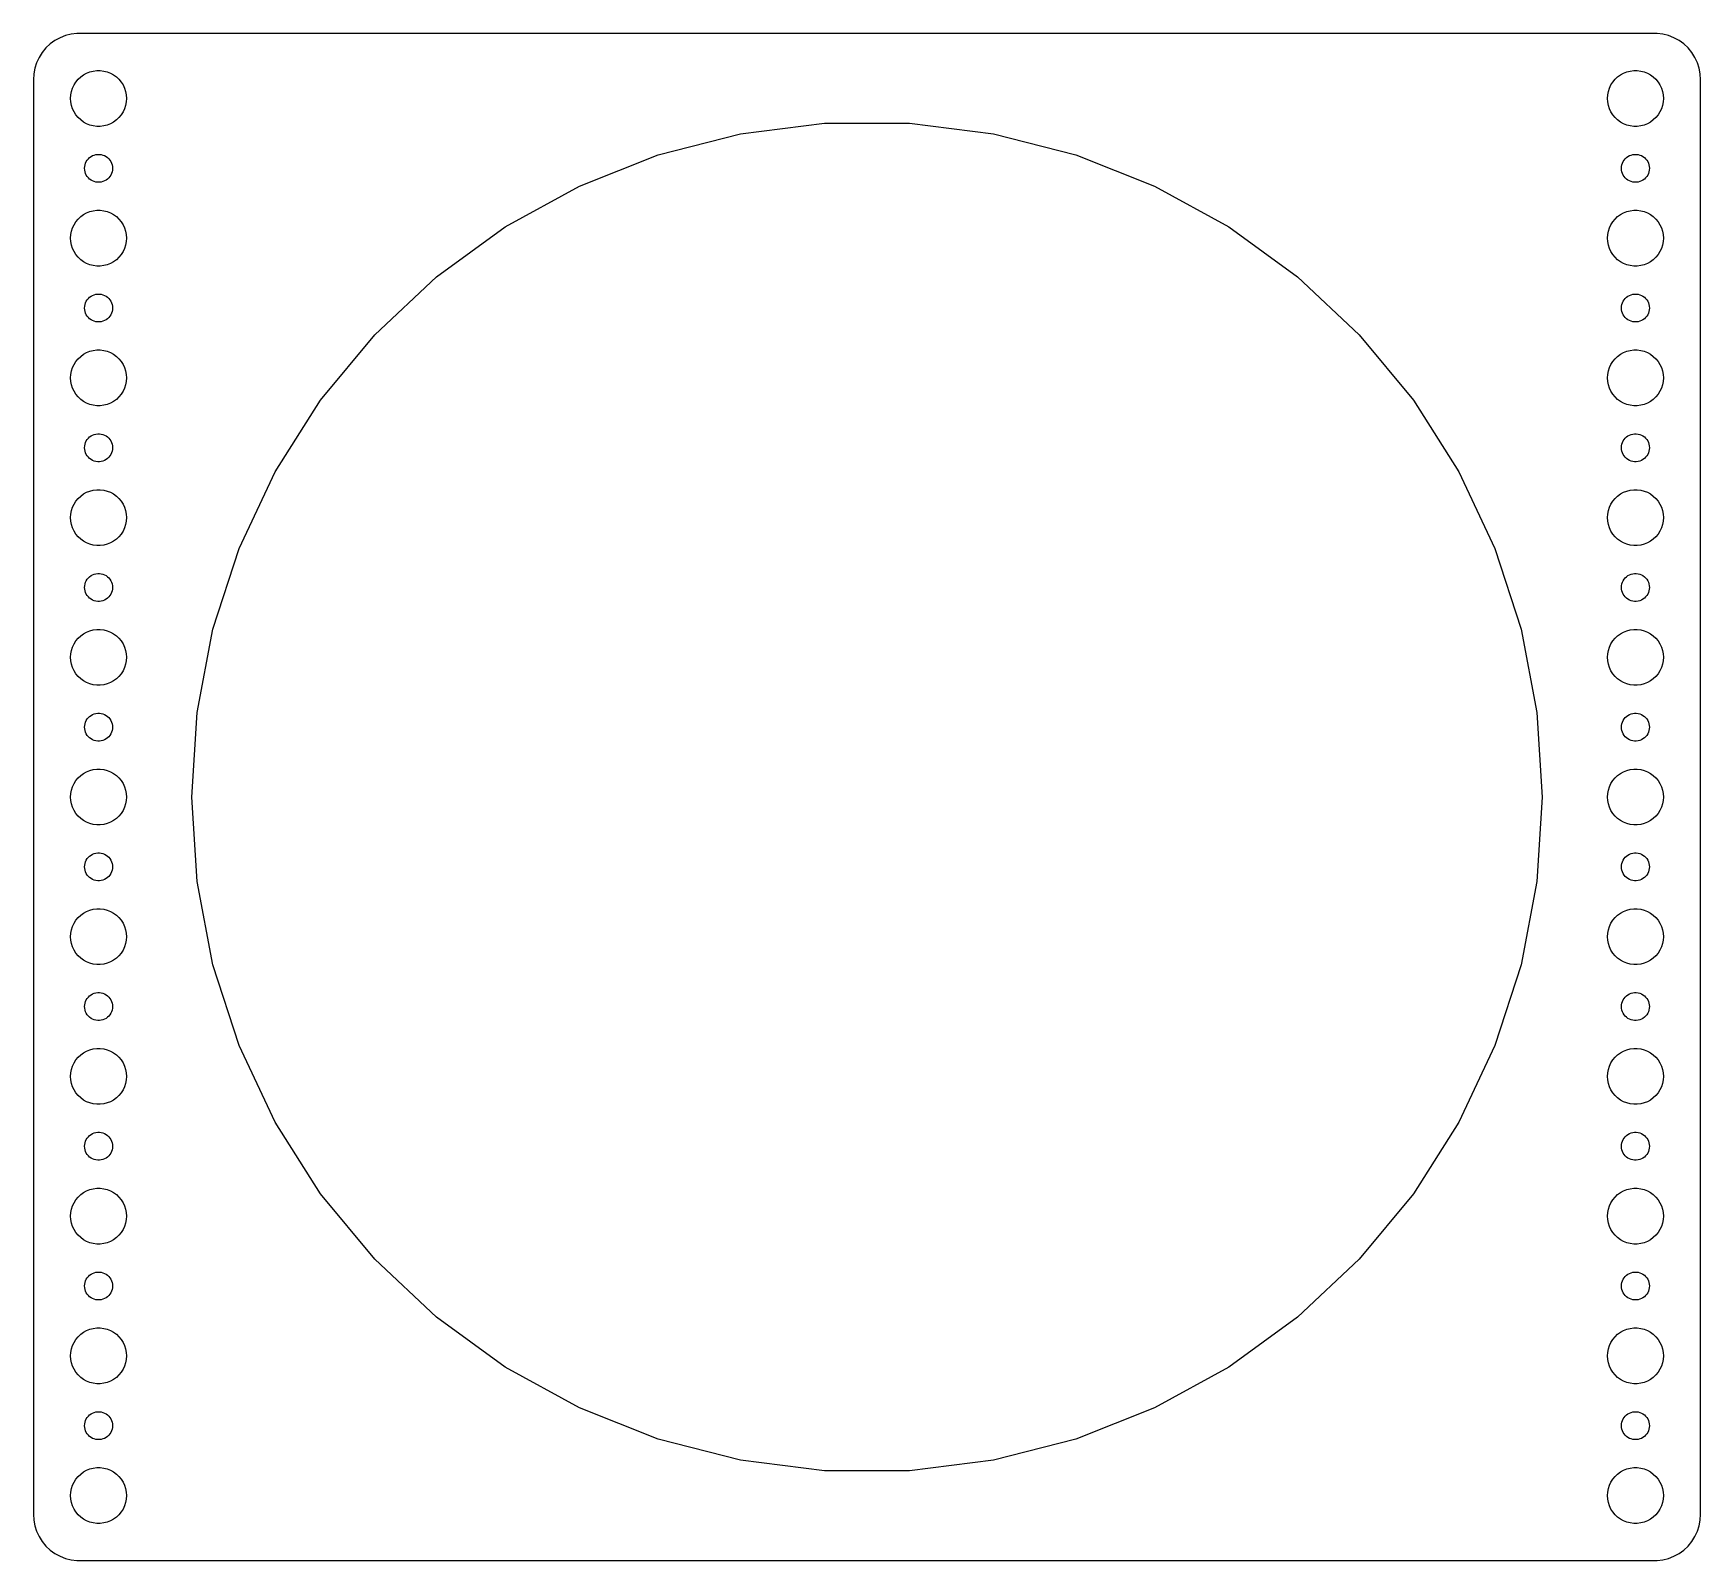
# Model space of a CAD drawing. Header units: metres. Extents: x -90 to 90, y -82 to 82.
import ezdxf

# ---------------------------------------------------------------- set-up
doc = ezdxf.new("R2010")
doc.units = ezdxf.units.M

msp = doc.modelspace()

# ---------------------------------------------------------------- linework, layer by layer
for p, q in [((-87.6871, 80.8526), (-88.1448, 80.4227)), ((-87.1791, 81.2216), (-87.6871, 80.8526)), ((-86.6289, 81.5241), (-87.1791, 81.2216)), ((-86.0451, 81.7553), (-86.6289, 81.5241)), ((-85.4369, 81.9114), (-86.0451, 81.7553)), ((-84.8139, 81.9901), (-85.4369, 81.9114)), ((84.8139, 81.9901), (-84.8139, 81.9901)), ((85.4369, 81.9114), (84.8139, 81.9901)), ((86.0451, 81.7553), (85.4369, 81.9114)), ((86.6289, 81.5241), (86.0451, 81.7553)), ((87.1791, 81.2216), (86.6289, 81.5241)), ((87.6871, 80.8526), (87.1791, 81.2216)), ((88.1448, 80.4227), (87.6871, 80.8526)), ((-89.1489, 78.8406), (-89.3429, 78.2434)), ((-88.8815, 79.4088), (-89.1489, 78.8406)), ((-88.5451, 79.9389), (-88.8815, 79.4088)), ((-88.1448, 80.4227), (-88.5451, 79.9389)), ((88.5451, 79.9389), (88.1448, 80.4227)), ((88.8815, 79.4088), (88.5451, 79.9389)), ((89.1489, 78.8406), (88.8815, 79.4088)), ((89.3429, 78.2434), (89.1489, 78.8406)), ((-89.4606, 77.6267), (-89.5, 77)), ((-89.5, 77), (-89.5, -77)), ((-89.3429, 78.2434), (-89.4606, 77.6267)), ((-84.927, 76.7634), (-84.6869, 77.0536)), ((-84.6869, 77.0536), (-84.4123, 77.3115)), ((-84.4123, 77.3115), (-84.1075, 77.533)), ((-84.1075, 77.533), (-83.7773, 77.7145)), ((-83.7773, 77.7145), (-83.427, 77.8532)), ((-83.427, 77.8532), (-83.0621, 77.9469)), ((-83.0621, 77.9469), (-82.6884, 77.9941)), ((-82.6884, 77.9941), (-82.3116, 77.9941)), ((-82.3116, 77.9941), (-81.9379, 77.9469)), ((-81.9379, 77.9469), (-81.573, 77.8532)), ((-81.573, 77.8532), (-81.2227, 77.7145)), ((-81.2227, 77.7145), (-80.8925, 77.533)), ((-80.8925, 77.533), (-80.5877, 77.3115)), ((-80.5877, 77.3115), (-80.3131, 77.0536)), ((-80.3131, 77.0536), (-80.073, 76.7634)), ((80.073, 76.7634), (80.3131, 77.0536)), ((80.3131, 77.0536), (80.5877, 77.3115)), ((80.5877, 77.3115), (80.8925, 77.533)), ((80.8925, 77.533), (81.2227, 77.7145)), ((81.2227, 77.7145), (81.573, 77.8532)), ((81.573, 77.8532), (81.9379, 77.9469)), ((81.9379, 77.9469), (82.3116, 77.9941)), ((82.3116, 77.9941), (82.6884, 77.9941)), ((82.6884, 77.9941), (83.0621, 77.9469)), ((83.0621, 77.9469), (83.427, 77.8532)), ((83.427, 77.8532), (83.7773, 77.7145)), ((83.7773, 77.7145), (84.1075, 77.533)), ((84.1075, 77.533), (84.4123, 77.3115)), ((84.4123, 77.3115), (84.6869, 77.0536)), ((84.6869, 77.0536), (84.927, 76.7634)), ((89.4606, 77.6267), (89.3429, 78.2434)), ((89.5, 77), (89.4606, 77.6267)), ((89.5, -77), (89.5, 77)), ((-85.5, 75), (-85.4763, 75.376)), ((-85.4763, 75.376), (-85.4057, 75.7461)), ((-85.4057, 75.7461), (-85.2893, 76.1044)), ((-85.2893, 76.1044), (-85.1289, 76.4453)), ((-85.1289, 76.4453), (-84.927, 76.7634)), ((-80.073, 76.7634), (-79.8711, 76.4453)), ((-79.8711, 76.4453), (-79.7107, 76.1044)), ((-79.7107, 76.1044), (-79.5943, 75.7461)), ((-79.5943, 75.7461), (-79.5237, 75.376)), ((-79.5237, 75.376), (-79.5, 75)), ((79.5, 75), (79.5237, 75.376)), ((79.5237, 75.376), (79.5943, 75.7461)), ((79.5943, 75.7461), (79.7107, 76.1044)), ((79.7107, 76.1044), (79.8711, 76.4453)), ((79.8711, 76.4453), (80.073, 76.7634)), ((84.927, 76.7634), (85.1289, 76.4453)), ((85.1289, 76.4453), (85.2893, 76.1044)), ((85.2893, 76.1044), (85.4057, 75.7461)), ((85.4057, 75.7461), (85.4763, 75.376)), ((85.4763, 75.376), (85.5, 75)), ((-85.4763, 74.624), (-85.5, 75)), ((-85.4057, 74.2539), (-85.4763, 74.624)), ((-85.2893, 73.8956), (-85.4057, 74.2539)), ((-85.1289, 73.5547), (-85.2893, 73.8956)), ((-84.927, 73.2366), (-85.1289, 73.5547)), ((-79.8711, 73.5547), (-80.073, 73.2366)), ((-79.7107, 73.8956), (-79.8711, 73.5547)), ((-79.5943, 74.2539), (-79.7107, 73.8956)), ((-79.5237, 74.624), (-79.5943, 74.2539)), ((-79.5, 75), (-79.5237, 74.624)), ((79.5237, 74.624), (79.5, 75)), ((79.5943, 74.2539), (79.5237, 74.624)), ((79.7107, 73.8956), (79.5943, 74.2539)), ((79.8711, 73.5547), (79.7107, 73.8956)), ((80.073, 73.2366), (79.8711, 73.5547)), ((85.1289, 73.5547), (84.927, 73.2366)), ((85.2893, 73.8956), (85.1289, 73.5547)), ((85.4057, 74.2539), (85.2893, 73.8956)), ((85.4763, 74.624), (85.4057, 74.2539)), ((85.5, 75), (85.4763, 74.624)), ((-84.6869, 72.9464), (-84.927, 73.2366)), ((-84.4123, 72.6885), (-84.6869, 72.9464)), ((-84.1075, 72.467), (-84.4123, 72.6885)), ((-83.7773, 72.2855), (-84.1075, 72.467)), ((-83.427, 72.1468), (-83.7773, 72.2855)), ((-83.0621, 72.0531), (-83.427, 72.1468)), ((-82.6884, 72.0059), (-83.0621, 72.0531)), ((-82.3116, 72.0059), (-82.6884, 72.0059)), ((-81.9379, 72.0531), (-82.3116, 72.0059)), ((-81.573, 72.1468), (-81.9379, 72.0531)), ((-81.2227, 72.2855), (-81.573, 72.1468)), ((-80.8925, 72.467), (-81.2227, 72.2855)), ((-80.5877, 72.6885), (-80.8925, 72.467)), ((-80.3131, 72.9464), (-80.5877, 72.6885)), ((-80.073, 73.2366), (-80.3131, 72.9464)), ((-13.5851, 71.2158), (-4.55231, 72.3569)), ((-4.55231, 72.3569), (4.55231, 72.3569)), ((4.55231, 72.3569), (13.5851, 71.2158)), ((80.3131, 72.9464), (80.073, 73.2366)), ((80.5877, 72.6885), (80.3131, 72.9464)), ((80.8925, 72.467), (80.5877, 72.6885)), ((81.2227, 72.2855), (80.8925, 72.467)), ((81.573, 72.1468), (81.2227, 72.2855)), ((81.9379, 72.0531), (81.573, 72.1468)), ((82.3116, 72.0059), (81.9379, 72.0531)), ((82.6884, 72.0059), (82.3116, 72.0059)), ((83.0621, 72.0531), (82.6884, 72.0059)), ((83.427, 72.1468), (83.0621, 72.0531)), ((83.7773, 72.2855), (83.427, 72.1468)), ((84.1075, 72.467), (83.7773, 72.2855)), ((84.4123, 72.6885), (84.1075, 72.467)), ((84.6869, 72.9464), (84.4123, 72.6885)), ((84.927, 73.2366), (84.6869, 72.9464)), ((-22.4037, 68.9516), (-13.5851, 71.2158)), ((13.5851, 71.2158), (22.4037, 68.9516)), ((-83.9529, 67.873), (-83.8947, 68.0522)), ((-83.8947, 68.0522), (-83.8145, 68.2226)), ((-83.8145, 68.2226), (-83.7135, 68.3817)), ((-83.7135, 68.3817), (-83.5934, 68.5268)), ((-83.5934, 68.5268), (-83.4561, 68.6558)), ((-83.4561, 68.6558), (-83.3037, 68.7665)), ((-83.3037, 68.7665), (-83.1387, 68.8572)), ((-83.1387, 68.8572), (-82.9635, 68.9266)), ((-82.9635, 68.9266), (-82.7811, 68.9734)), ((-82.7811, 68.9734), (-82.5942, 68.997)), ((-82.5942, 68.997), (-82.4058, 68.997)), ((-82.4058, 68.997), (-82.2189, 68.9734)), ((-82.2189, 68.9734), (-82.0365, 68.9266)), ((-82.0365, 68.9266), (-81.8613, 68.8572)), ((-81.8613, 68.8572), (-81.6963, 68.7665)), ((-81.6963, 68.7665), (-81.5439, 68.6558)), ((-81.5439, 68.6558), (-81.4065, 68.5268)), ((-81.4065, 68.5268), (-81.2865, 68.3817)), ((-81.2865, 68.3817), (-81.1855, 68.2226)), ((-81.1855, 68.2226), (-81.1053, 68.0522)), ((-81.1053, 68.0522), (-81.0471, 67.873)), ((-30.869, 65.6), (-22.4037, 68.9516)), ((22.4037, 68.9516), (30.869, 65.6)), ((81.0471, 67.873), (81.1053, 68.0522)), ((81.1053, 68.0522), (81.1855, 68.2226)), ((81.1855, 68.2226), (81.2865, 68.3817)), ((81.2865, 68.3817), (81.4065, 68.5268)), ((81.4065, 68.5268), (81.5439, 68.6558)), ((81.5439, 68.6558), (81.6963, 68.7665)), ((81.6963, 68.7665), (81.8613, 68.8572)), ((81.8613, 68.8572), (82.0365, 68.9266)), ((82.0365, 68.9266), (82.2189, 68.9734)), ((82.2189, 68.9734), (82.4058, 68.997)), ((82.4058, 68.997), (82.5942, 68.997)), ((82.5942, 68.997), (82.7811, 68.9734)), ((82.7811, 68.9734), (82.9635, 68.9266)), ((82.9635, 68.9266), (83.1387, 68.8572)), ((83.1387, 68.8572), (83.3037, 68.7665)), ((83.3037, 68.7665), (83.4561, 68.6558)), ((83.4561, 68.6558), (83.5934, 68.5268)), ((83.5934, 68.5268), (83.7135, 68.3817)), ((83.7135, 68.3817), (83.8145, 68.2226)), ((83.8145, 68.2226), (83.8947, 68.0522)), ((83.8947, 68.0522), (83.9529, 67.873)), ((-84, 67.5), (-83.9882, 67.688)), ((-83.9882, 67.312), (-84, 67.5)), ((-83.9882, 67.688), (-83.9529, 67.873)), ((-83.9529, 67.127), (-83.9882, 67.312)), ((-83.8947, 66.9478), (-83.9529, 67.127)), ((-83.8145, 66.7774), (-83.8947, 66.9478)), ((-83.7135, 66.6183), (-83.8145, 66.7774)), ((-83.5934, 66.4732), (-83.7135, 66.6183)), ((-83.4561, 66.3442), (-83.5934, 66.4732)), ((-83.3037, 66.2335), (-83.4561, 66.3442)), ((-83.1387, 66.1428), (-83.3037, 66.2335)), ((-81.6963, 66.2335), (-81.8613, 66.1428)), ((-81.5439, 66.3442), (-81.6963, 66.2335)), ((-81.4065, 66.4732), (-81.5439, 66.3442)), ((-81.2865, 66.6183), (-81.4065, 66.4732)), ((-81.1855, 66.7774), (-81.2865, 66.6183)), ((-81.1053, 66.9478), (-81.1855, 66.7774)), ((-81.0471, 67.127), (-81.1053, 66.9478)), ((-81.0471, 67.873), (-81.0118, 67.688)), ((-81.0118, 67.312), (-81.0471, 67.127)), ((-81.0118, 67.688), (-81, 67.5)), ((-81, 67.5), (-81.0118, 67.312)), ((81, 67.5), (81.0118, 67.688)), ((81.0118, 67.312), (81, 67.5)), ((81.0118, 67.688), (81.0471, 67.873)), ((81.0471, 67.127), (81.0118, 67.312)), ((81.1053, 66.9478), (81.0471, 67.127)), ((81.1855, 66.7774), (81.1053, 66.9478)), ((81.2865, 66.6183), (81.1855, 66.7774)), ((81.4065, 66.4732), (81.2865, 66.6183)), ((81.5439, 66.3442), (81.4065, 66.4732)), ((81.6963, 66.2335), (81.5439, 66.3442)), ((81.8613, 66.1428), (81.6963, 66.2335)), ((83.3037, 66.2335), (83.1387, 66.1428)), ((83.4561, 66.3442), (83.3037, 66.2335)), ((83.5934, 66.4732), (83.4561, 66.3442)), ((83.7135, 66.6183), (83.5934, 66.4732)), ((83.8145, 66.7774), (83.7135, 66.6183)), ((83.8947, 66.9478), (83.8145, 66.7774)), ((83.9529, 67.127), (83.8947, 66.9478)), ((83.9529, 67.873), (83.9882, 67.688)), ((83.9882, 67.312), (83.9529, 67.127)), ((83.9882, 67.688), (84, 67.5)), ((84, 67.5), (83.9882, 67.312)), ((-82.9635, 66.0734), (-83.1387, 66.1428)), ((-82.7811, 66.0266), (-82.9635, 66.0734)), ((-82.5942, 66.003), (-82.7811, 66.0266)), ((-82.4058, 66.003), (-82.5942, 66.003)), ((-82.2189, 66.0266), (-82.4058, 66.003)), ((-82.0365, 66.0734), (-82.2189, 66.0266)), ((-81.8613, 66.1428), (-82.0365, 66.0734)), ((-38.8474, 61.2138), (-30.869, 65.6)), ((30.869, 65.6), (38.8474, 61.2138)), ((82.0365, 66.0734), (81.8613, 66.1428)), ((82.2189, 66.0266), (82.0365, 66.0734)), ((82.4058, 66.003), (82.2189, 66.0266)), ((82.5942, 66.003), (82.4058, 66.003)), ((82.7811, 66.0266), (82.5942, 66.003)), ((82.9635, 66.0734), (82.7811, 66.0266)), ((83.1387, 66.1428), (82.9635, 66.0734)), ((-84.1075, 62.533), (-83.7773, 62.7145)), ((-83.7773, 62.7145), (-83.427, 62.8532)), ((-83.427, 62.8532), (-83.0621, 62.9469)), ((-83.0621, 62.9469), (-82.6884, 62.9941)), ((-82.6884, 62.9941), (-82.3116, 62.9941)), ((-82.3116, 62.9941), (-81.9379, 62.9469)), ((-81.9379, 62.9469), (-81.573, 62.8532)), ((-81.573, 62.8532), (-81.2227, 62.7145)), ((-81.2227, 62.7145), (-80.8925, 62.533)), ((80.8925, 62.533), (81.2227, 62.7145)), ((81.2227, 62.7145), (81.573, 62.8532)), ((81.573, 62.8532), (81.9379, 62.9469)), ((81.9379, 62.9469), (82.3116, 62.9941)), ((82.3116, 62.9941), (82.6884, 62.9941)), ((82.6884, 62.9941), (83.0621, 62.9469)), ((83.0621, 62.9469), (83.427, 62.8532)), ((83.427, 62.8532), (83.7773, 62.7145)), ((83.7773, 62.7145), (84.1075, 62.533)), ((-85.4057, 60.7461), (-85.2893, 61.1044)), ((-85.2893, 61.1044), (-85.1289, 61.4453)), ((-85.1289, 61.4453), (-84.927, 61.7634)), ((-84.927, 61.7634), (-84.6869, 62.0536)), ((-84.6869, 62.0536), (-84.4123, 62.3115)), ((-84.4123, 62.3115), (-84.1075, 62.533)), ((-80.8925, 62.533), (-80.5877, 62.3115)), ((-80.5877, 62.3115), (-80.3131, 62.0536)), ((-80.3131, 62.0536), (-80.073, 61.7634)), ((-80.073, 61.7634), (-79.8711, 61.4453)), ((-79.8711, 61.4453), (-79.7107, 61.1044)), ((-79.7107, 61.1044), (-79.5943, 60.7461)), ((-46.2132, 55.8622), (-38.8474, 61.2138)), ((38.8474, 61.2138), (46.2132, 55.8622)), ((79.5943, 60.7461), (79.7107, 61.1044)), ((79.7107, 61.1044), (79.8711, 61.4453)), ((79.8711, 61.4453), (80.073, 61.7634)), ((80.073, 61.7634), (80.3131, 62.0536)), ((80.3131, 62.0536), (80.5877, 62.3115)), ((80.5877, 62.3115), (80.8925, 62.533)), ((84.1075, 62.533), (84.4123, 62.3115)), ((84.4123, 62.3115), (84.6869, 62.0536)), ((84.6869, 62.0536), (84.927, 61.7634)), ((84.927, 61.7634), (85.1289, 61.4453)), ((85.1289, 61.4453), (85.2893, 61.1044)), ((85.2893, 61.1044), (85.4057, 60.7461)), ((-85.5, 60), (-85.4763, 60.376)), ((-85.4763, 59.624), (-85.5, 60)), ((-85.4763, 60.376), (-85.4057, 60.7461)), ((-85.4057, 59.2539), (-85.4763, 59.624)), ((-85.2893, 58.8956), (-85.4057, 59.2539)), ((-79.5943, 59.2539), (-79.7107, 58.8956)), ((-79.5943, 60.7461), (-79.5237, 60.376)), ((-79.5237, 59.624), (-79.5943, 59.2539)), ((-79.5237, 60.376), (-79.5, 60)), ((-79.5, 60), (-79.5237, 59.624)), ((79.5, 60), (79.5237, 60.376)), ((79.5237, 59.624), (79.5, 60)), ((79.5237, 60.376), (79.5943, 60.7461)), ((79.5943, 59.2539), (79.5237, 59.624)), ((79.7107, 58.8956), (79.5943, 59.2539)), ((85.4057, 59.2539), (85.2893, 58.8956)), ((85.4057, 60.7461), (85.4763, 60.376)), ((85.4763, 59.624), (85.4057, 59.2539)), ((85.4763, 60.376), (85.5, 60)), ((85.5, 60), (85.4763, 59.624)), ((-85.1289, 58.5547), (-85.2893, 58.8956)), ((-84.927, 58.2366), (-85.1289, 58.5547)), ((-84.6869, 57.9464), (-84.927, 58.2366)), ((-84.4123, 57.6885), (-84.6869, 57.9464)), ((-84.1075, 57.467), (-84.4123, 57.6885)), ((-83.7773, 57.2855), (-84.1075, 57.467)), ((-83.427, 57.1468), (-83.7773, 57.2855)), ((-81.2227, 57.2855), (-81.573, 57.1468)), ((-80.8925, 57.467), (-81.2227, 57.2855)), ((-80.5877, 57.6885), (-80.8925, 57.467)), ((-80.3131, 57.9464), (-80.5877, 57.6885)), ((-80.073, 58.2366), (-80.3131, 57.9464)), ((-79.8711, 58.5547), (-80.073, 58.2366)), ((-79.7107, 58.8956), (-79.8711, 58.5547)), ((79.8711, 58.5547), (79.7107, 58.8956)), ((80.073, 58.2366), (79.8711, 58.5547)), ((80.3131, 57.9464), (80.073, 58.2366)), ((80.5877, 57.6885), (80.3131, 57.9464)), ((80.8925, 57.467), (80.5877, 57.6885)), ((81.2227, 57.2855), (80.8925, 57.467)), ((81.573, 57.1468), (81.2227, 57.2855)), ((83.7773, 57.2855), (83.427, 57.1468)), ((84.1075, 57.467), (83.7773, 57.2855)), ((84.4123, 57.6885), (84.1075, 57.467)), ((84.6869, 57.9464), (84.4123, 57.6885)), ((84.927, 58.2366), (84.6869, 57.9464)), ((85.1289, 58.5547), (84.927, 58.2366)), ((85.2893, 58.8956), (85.1289, 58.5547)), ((-83.0621, 57.0531), (-83.427, 57.1468)), ((-82.6884, 57.0059), (-83.0621, 57.0531)), ((-82.3116, 57.0059), (-82.6884, 57.0059)), ((-81.9379, 57.0531), (-82.3116, 57.0059)), ((-81.573, 57.1468), (-81.9379, 57.0531)), ((-52.8502, 49.6297), (-46.2132, 55.8622)), ((46.2132, 55.8622), (52.8502, 49.6297)), ((81.9379, 57.0531), (81.573, 57.1468)), ((82.3116, 57.0059), (81.9379, 57.0531)), ((82.6884, 57.0059), (82.3116, 57.0059)), ((83.0621, 57.0531), (82.6884, 57.0059)), ((83.427, 57.1468), (83.0621, 57.0531)), ((-83.4561, 53.6558), (-83.3037, 53.7665)), ((-83.3037, 53.7665), (-83.1387, 53.8572)), ((-83.1387, 53.8572), (-82.9635, 53.9266)), ((-82.9635, 53.9266), (-82.7811, 53.9734)), ((-82.7811, 53.9734), (-82.5942, 53.997)), ((-82.5942, 53.997), (-82.4058, 53.997)), ((-82.4058, 53.997), (-82.2189, 53.9734)), ((-82.2189, 53.9734), (-82.0365, 53.9266)), ((-82.0365, 53.9266), (-81.8613, 53.8572)), ((-81.8613, 53.8572), (-81.6963, 53.7665)), ((-81.6963, 53.7665), (-81.5439, 53.6558)), ((81.5439, 53.6558), (81.6963, 53.7665)), ((81.6963, 53.7665), (81.8613, 53.8572)), ((81.8613, 53.8572), (82.0365, 53.9266)), ((82.0365, 53.9266), (82.2189, 53.9734)), ((82.2189, 53.9734), (82.4058, 53.997)), ((82.4058, 53.997), (82.5942, 53.997)), ((82.5942, 53.997), (82.7811, 53.9734)), ((82.7811, 53.9734), (82.9635, 53.9266)), ((82.9635, 53.9266), (83.1387, 53.8572)), ((83.1387, 53.8572), (83.3037, 53.7665)), ((83.3037, 53.7665), (83.4561, 53.6558)), ((-84, 52.5), (-83.9882, 52.688)), ((-83.9882, 52.312), (-84, 52.5)), ((-83.9882, 52.688), (-83.9529, 52.873)), ((-83.9529, 52.127), (-83.9882, 52.312)), ((-83.9529, 52.873), (-83.8947, 53.0522)), ((-83.8947, 51.9478), (-83.9529, 52.127)), ((-83.8947, 53.0522), (-83.8145, 53.2226)), ((-83.8145, 51.7774), (-83.8947, 51.9478)), ((-83.8145, 53.2226), (-83.7135, 53.3817)), ((-83.7135, 53.3817), (-83.5934, 53.5268)), ((-83.5934, 53.5268), (-83.4561, 53.6558)), ((-81.5439, 53.6558), (-81.4065, 53.5268)), ((-81.4065, 53.5268), (-81.2865, 53.3817)), ((-81.2865, 53.3817), (-81.1855, 53.2226)), ((-81.1855, 53.2226), (-81.1053, 53.0522)), ((-81.1053, 51.9478), (-81.1855, 51.7774)), ((-81.1053, 53.0522), (-81.0471, 52.873)), ((-81.0471, 52.127), (-81.1053, 51.9478)), ((-81.0471, 52.873), (-81.0118, 52.688)), ((-81.0118, 52.312), (-81.0471, 52.127)), ((-81.0118, 52.688), (-81, 52.5)), ((-81, 52.5), (-81.0118, 52.312)), ((81, 52.5), (81.0118, 52.688)), ((81.0118, 52.312), (81, 52.5)), ((81.0118, 52.688), (81.0471, 52.873)), ((81.0471, 52.127), (81.0118, 52.312)), ((81.0471, 52.873), (81.1053, 53.0522)), ((81.1053, 51.9478), (81.0471, 52.127)), ((81.1053, 53.0522), (81.1855, 53.2226)), ((81.1855, 51.7774), (81.1053, 51.9478)), ((81.1855, 53.2226), (81.2865, 53.3817)), ((81.2865, 53.3817), (81.4065, 53.5268)), ((81.4065, 53.5268), (81.5439, 53.6558)), ((83.4561, 53.6558), (83.5934, 53.5268)), ((83.5934, 53.5268), (83.7135, 53.3817)), ((83.7135, 53.3817), (83.8145, 53.2226)), ((83.8145, 53.2226), (83.8947, 53.0522)), ((83.8947, 51.9478), (83.8145, 51.7774)), ((83.8947, 53.0522), (83.9529, 52.873)), ((83.9529, 52.127), (83.8947, 51.9478)), ((83.9529, 52.873), (83.9882, 52.688)), ((83.9882, 52.312), (83.9529, 52.127)), ((83.9882, 52.688), (84, 52.5)), ((84, 52.5), (83.9882, 52.312)), ((-83.7135, 51.6183), (-83.8145, 51.7774)), ((-83.5934, 51.4732), (-83.7135, 51.6183)), ((-83.4561, 51.3442), (-83.5934, 51.4732)), ((-83.3037, 51.2335), (-83.4561, 51.3442)), ((-83.1387, 51.1428), (-83.3037, 51.2335)), ((-82.9635, 51.0734), (-83.1387, 51.1428)), ((-82.7811, 51.0266), (-82.9635, 51.0734)), ((-82.5942, 51.003), (-82.7811, 51.0266)), ((-82.4058, 51.003), (-82.5942, 51.003)), ((-82.2189, 51.0266), (-82.4058, 51.003)), ((-82.0365, 51.0734), (-82.2189, 51.0266)), ((-81.8613, 51.1428), (-82.0365, 51.0734)), ((-81.6963, 51.2335), (-81.8613, 51.1428)), ((-81.5439, 51.3442), (-81.6963, 51.2335)), ((-81.4065, 51.4732), (-81.5439, 51.3442)), ((-81.2865, 51.6183), (-81.4065, 51.4732)), ((-81.1855, 51.7774), (-81.2865, 51.6183)), ((81.2865, 51.6183), (81.1855, 51.7774)), ((81.4065, 51.4732), (81.2865, 51.6183)), ((81.5439, 51.3442), (81.4065, 51.4732)), ((81.6963, 51.2335), (81.5439, 51.3442)), ((81.8613, 51.1428), (81.6963, 51.2335)), ((82.0365, 51.0734), (81.8613, 51.1428)), ((82.2189, 51.0266), (82.0365, 51.0734)), ((82.4058, 51.003), (82.2189, 51.0266)), ((82.5942, 51.003), (82.4058, 51.003)), ((82.7811, 51.0266), (82.5942, 51.003)), ((82.9635, 51.0734), (82.7811, 51.0266)), ((83.1387, 51.1428), (82.9635, 51.0734)), ((83.3037, 51.2335), (83.1387, 51.1428)), ((83.4561, 51.3442), (83.3037, 51.2335)), ((83.5934, 51.4732), (83.4561, 51.3442)), ((83.7135, 51.6183), (83.5934, 51.4732)), ((83.8145, 51.7774), (83.7135, 51.6183)), ((-58.6537, 42.6144), (-52.8502, 49.6297)), ((52.8502, 49.6297), (58.6537, 42.6144)), ((-85.1289, 46.4453), (-84.927, 46.7634)), ((-84.927, 46.7634), (-84.6869, 47.0536)), ((-84.6869, 47.0536), (-84.4123, 47.3115)), ((-84.4123, 47.3115), (-84.1075, 47.533)), ((-84.1075, 47.533), (-83.7773, 47.7145)), ((-83.7773, 47.7145), (-83.427, 47.8532)), ((-83.427, 47.8532), (-83.0621, 47.9469)), ((-83.0621, 47.9469), (-82.6884, 47.9941)), ((-82.6884, 47.9941), (-82.3116, 47.9941)), ((-82.3116, 47.9941), (-81.9379, 47.9469)), ((-81.9379, 47.9469), (-81.573, 47.8532)), ((-81.573, 47.8532), (-81.2227, 47.7145)), ((-81.2227, 47.7145), (-80.8925, 47.533)), ((-80.8925, 47.533), (-80.5877, 47.3115)), ((-80.5877, 47.3115), (-80.3131, 47.0536)), ((-80.3131, 47.0536), (-80.073, 46.7634)), ((-80.073, 46.7634), (-79.8711, 46.4453)), ((79.8711, 46.4453), (80.073, 46.7634)), ((80.073, 46.7634), (80.3131, 47.0536)), ((80.3131, 47.0536), (80.5877, 47.3115)), ((80.5877, 47.3115), (80.8925, 47.533)), ((80.8925, 47.533), (81.2227, 47.7145)), ((81.2227, 47.7145), (81.573, 47.8532)), ((81.573, 47.8532), (81.9379, 47.9469)), ((81.9379, 47.9469), (82.3116, 47.9941)), ((82.3116, 47.9941), (82.6884, 47.9941)), ((82.6884, 47.9941), (83.0621, 47.9469)), ((83.0621, 47.9469), (83.427, 47.8532)), ((83.427, 47.8532), (83.7773, 47.7145)), ((83.7773, 47.7145), (84.1075, 47.533)), ((84.1075, 47.533), (84.4123, 47.3115)), ((84.4123, 47.3115), (84.6869, 47.0536)), ((84.6869, 47.0536), (84.927, 46.7634)), ((84.927, 46.7634), (85.1289, 46.4453)), ((-85.5, 45), (-85.4763, 45.376)), ((-85.4763, 44.624), (-85.5, 45)), ((-85.4763, 45.376), (-85.4057, 45.7461)), ((-85.4057, 45.7461), (-85.2893, 46.1044)), ((-85.2893, 46.1044), (-85.1289, 46.4453)), ((-79.8711, 46.4453), (-79.7107, 46.1044)), ((-79.7107, 46.1044), (-79.5943, 45.7461)), ((-79.5943, 45.7461), (-79.5237, 45.376)), ((-79.5237, 45.376), (-79.5, 45)), ((-79.5, 45), (-79.5237, 44.624)), ((79.5, 45), (79.5237, 45.376)), ((79.5237, 44.624), (79.5, 45)), ((79.5237, 45.376), (79.5943, 45.7461)), ((79.5943, 45.7461), (79.7107, 46.1044)), ((79.7107, 46.1044), (79.8711, 46.4453)), ((85.1289, 46.4453), (85.2893, 46.1044)), ((85.2893, 46.1044), (85.4057, 45.7461)), ((85.4057, 45.7461), (85.4763, 45.376)), ((85.4763, 45.376), (85.5, 45)), ((85.5, 45), (85.4763, 44.624)), ((-85.4057, 44.2539), (-85.4763, 44.624)), ((-85.2893, 43.8956), (-85.4057, 44.2539)), ((-85.1289, 43.5547), (-85.2893, 43.8956)), ((-84.927, 43.2366), (-85.1289, 43.5547)), ((-84.6869, 42.9464), (-84.927, 43.2366)), ((-80.073, 43.2366), (-80.3131, 42.9464)), ((-79.8711, 43.5547), (-80.073, 43.2366)), ((-79.7107, 43.8956), (-79.8711, 43.5547)), ((-79.5943, 44.2539), (-79.7107, 43.8956)), ((-79.5237, 44.624), (-79.5943, 44.2539)), ((79.5943, 44.2539), (79.5237, 44.624)), ((79.7107, 43.8956), (79.5943, 44.2539)), ((79.8711, 43.5547), (79.7107, 43.8956)), ((80.073, 43.2366), (79.8711, 43.5547)), ((80.3131, 42.9464), (80.073, 43.2366)), ((84.927, 43.2366), (84.6869, 42.9464)), ((85.1289, 43.5547), (84.927, 43.2366)), ((85.2893, 43.8956), (85.1289, 43.5547)), ((85.4057, 44.2539), (85.2893, 43.8956)), ((85.4763, 44.624), (85.4057, 44.2539)), ((-84.4123, 42.6885), (-84.6869, 42.9464)), ((-84.1075, 42.467), (-84.4123, 42.6885)), ((-83.7773, 42.2855), (-84.1075, 42.467)), ((-83.427, 42.1468), (-83.7773, 42.2855)), ((-83.0621, 42.0531), (-83.427, 42.1468)), ((-82.6884, 42.0059), (-83.0621, 42.0531)), ((-82.3116, 42.0059), (-82.6884, 42.0059)), ((-81.9379, 42.0531), (-82.3116, 42.0059)), ((-81.573, 42.1468), (-81.9379, 42.0531)), ((-81.2227, 42.2855), (-81.573, 42.1468)), ((-80.8925, 42.467), (-81.2227, 42.2855)), ((-80.5877, 42.6885), (-80.8925, 42.467)), ((-80.3131, 42.9464), (-80.5877, 42.6885)), ((-63.5322, 34.9271), (-58.6537, 42.6144)), ((58.6537, 42.6144), (63.5322, 34.9271)), ((80.5877, 42.6885), (80.3131, 42.9464)), ((80.8925, 42.467), (80.5877, 42.6885)), ((81.2227, 42.2855), (80.8925, 42.467)), ((81.573, 42.1468), (81.2227, 42.2855)), ((81.9379, 42.0531), (81.573, 42.1468)), ((82.3116, 42.0059), (81.9379, 42.0531)), ((82.6884, 42.0059), (82.3116, 42.0059)), ((83.0621, 42.0531), (82.6884, 42.0059)), ((83.427, 42.1468), (83.0621, 42.0531)), ((83.7773, 42.2855), (83.427, 42.1468)), ((84.1075, 42.467), (83.7773, 42.2855)), ((84.4123, 42.6885), (84.1075, 42.467)), ((84.6869, 42.9464), (84.4123, 42.6885)), ((-84, 37.5), (-83.9882, 37.688)), ((-83.9882, 37.688), (-83.9529, 37.873)), ((-83.9529, 37.873), (-83.8947, 38.0522)), ((-83.8947, 38.0522), (-83.8145, 38.2226)), ((-83.8145, 38.2226), (-83.7135, 38.3817)), ((-83.7135, 38.3817), (-83.5934, 38.5268)), ((-83.5934, 38.5268), (-83.4561, 38.6558)), ((-83.4561, 38.6558), (-83.3037, 38.7665)), ((-83.3037, 38.7665), (-83.1387, 38.8572)), ((-83.1387, 38.8572), (-82.9635, 38.9266)), ((-82.9635, 38.9266), (-82.7811, 38.9734)), ((-82.7811, 38.9734), (-82.5942, 38.997)), ((-82.5942, 38.997), (-82.4058, 38.997)), ((-82.4058, 38.997), (-82.2189, 38.9734)), ((-82.2189, 38.9734), (-82.0365, 38.9266)), ((-82.0365, 38.9266), (-81.8613, 38.8572)), ((-81.8613, 38.8572), (-81.6963, 38.7665)), ((-81.6963, 38.7665), (-81.5439, 38.6558)), ((-81.5439, 38.6558), (-81.4065, 38.5268)), ((-81.4065, 38.5268), (-81.2865, 38.3817)), ((-81.2865, 38.3817), (-81.1855, 38.2226)), ((-81.1855, 38.2226), (-81.1053, 38.0522)), ((-81.1053, 38.0522), (-81.0471, 37.873)), ((-81.0471, 37.873), (-81.0118, 37.688)), ((-81.0118, 37.688), (-81, 37.5)), ((81, 37.5), (81.0118, 37.688)), ((81.0118, 37.688), (81.0471, 37.873)), ((81.0471, 37.873), (81.1053, 38.0522)), ((81.1053, 38.0522), (81.1855, 38.2226)), ((81.1855, 38.2226), (81.2865, 38.3817)), ((81.2865, 38.3817), (81.4065, 38.5268)), ((81.4065, 38.5268), (81.5439, 38.6558)), ((81.5439, 38.6558), (81.6963, 38.7665)), ((81.6963, 38.7665), (81.8613, 38.8572)), ((81.8613, 38.8572), (82.0365, 38.9266)), ((82.0365, 38.9266), (82.2189, 38.9734)), ((82.2189, 38.9734), (82.4058, 38.997)), ((82.4058, 38.997), (82.5942, 38.997)), ((82.5942, 38.997), (82.7811, 38.9734)), ((82.7811, 38.9734), (82.9635, 38.9266)), ((82.9635, 38.9266), (83.1387, 38.8572)), ((83.1387, 38.8572), (83.3037, 38.7665)), ((83.3037, 38.7665), (83.4561, 38.6558)), ((83.4561, 38.6558), (83.5934, 38.5268)), ((83.5934, 38.5268), (83.7135, 38.3817)), ((83.7135, 38.3817), (83.8145, 38.2226)), ((83.8145, 38.2226), (83.8947, 38.0522)), ((83.8947, 38.0522), (83.9529, 37.873)), ((83.9529, 37.873), (83.9882, 37.688)), ((83.9882, 37.688), (84, 37.5)), ((-83.9882, 37.312), (-84, 37.5)), ((-83.9529, 37.127), (-83.9882, 37.312)), ((-83.8947, 36.9478), (-83.9529, 37.127)), ((-83.8145, 36.7774), (-83.8947, 36.9478)), ((-83.7135, 36.6183), (-83.8145, 36.7774)), ((-83.5934, 36.4732), (-83.7135, 36.6183)), ((-83.4561, 36.3442), (-83.5934, 36.4732)), ((-83.3037, 36.2335), (-83.4561, 36.3442)), ((-83.1387, 36.1428), (-83.3037, 36.2335)), ((-82.9635, 36.0734), (-83.1387, 36.1428)), ((-82.7811, 36.0266), (-82.9635, 36.0734)), ((-82.5942, 36.003), (-82.7811, 36.0266)), ((-82.4058, 36.003), (-82.5942, 36.003)), ((-82.2189, 36.0266), (-82.4058, 36.003)), ((-82.0365, 36.0734), (-82.2189, 36.0266)), ((-81.8613, 36.1428), (-82.0365, 36.0734)), ((-81.6963, 36.2335), (-81.8613, 36.1428)), ((-81.5439, 36.3442), (-81.6963, 36.2335)), ((-81.4065, 36.4732), (-81.5439, 36.3442)), ((-81.2865, 36.6183), (-81.4065, 36.4732)), ((-81.1855, 36.7774), (-81.2865, 36.6183)), ((-81.1053, 36.9478), (-81.1855, 36.7774)), ((-81.0471, 37.127), (-81.1053, 36.9478)), ((-81.0118, 37.312), (-81.0471, 37.127)), ((-81, 37.5), (-81.0118, 37.312)), ((81.0118, 37.312), (81, 37.5)), ((81.0471, 37.127), (81.0118, 37.312)), ((81.1053, 36.9478), (81.0471, 37.127)), ((81.1855, 36.7774), (81.1053, 36.9478)), ((81.2865, 36.6183), (81.1855, 36.7774)), ((81.4065, 36.4732), (81.2865, 36.6183)), ((81.5439, 36.3442), (81.4065, 36.4732)), ((81.6963, 36.2335), (81.5439, 36.3442)), ((81.8613, 36.1428), (81.6963, 36.2335)), ((82.0365, 36.0734), (81.8613, 36.1428)), ((82.2189, 36.0266), (82.0365, 36.0734)), ((82.4058, 36.003), (82.2189, 36.0266)), ((82.5942, 36.003), (82.4058, 36.003)), ((82.7811, 36.0266), (82.5942, 36.003)), ((82.9635, 36.0734), (82.7811, 36.0266)), ((83.1387, 36.1428), (82.9635, 36.0734)), ((83.3037, 36.2335), (83.1387, 36.1428)), ((83.4561, 36.3442), (83.3037, 36.2335)), ((83.5934, 36.4732), (83.4561, 36.3442)), ((83.7135, 36.6183), (83.5934, 36.4732)), ((83.8145, 36.7774), (83.7135, 36.6183)), ((83.8947, 36.9478), (83.8145, 36.7774)), ((83.9529, 37.127), (83.8947, 36.9478)), ((83.9882, 37.312), (83.9529, 37.127)), ((84, 37.5), (83.9882, 37.312)), ((-67.4088, 26.689), (-63.5322, 34.9271)), ((63.5322, 34.9271), (67.4088, 26.689)), ((-84.6869, 32.0536), (-84.4123, 32.3115)), ((-84.4123, 32.3115), (-84.1075, 32.533)), ((-84.1075, 32.533), (-83.7773, 32.7145)), ((-83.7773, 32.7145), (-83.427, 32.8532)), ((-83.427, 32.8532), (-83.0621, 32.9469)), ((-83.0621, 32.9469), (-82.6884, 32.9941)), ((-82.6884, 32.9941), (-82.3116, 32.9941)), ((-82.3116, 32.9941), (-81.9379, 32.9469)), ((-81.9379, 32.9469), (-81.573, 32.8532)), ((-81.573, 32.8532), (-81.2227, 32.7145)), ((-81.2227, 32.7145), (-80.8925, 32.533)), ((-80.8925, 32.533), (-80.5877, 32.3115)), ((-80.5877, 32.3115), (-80.3131, 32.0536)), ((80.3131, 32.0536), (80.5877, 32.3115)), ((80.5877, 32.3115), (80.8925, 32.533)), ((80.8925, 32.533), (81.2227, 32.7145)), ((81.2227, 32.7145), (81.573, 32.8532)), ((81.573, 32.8532), (81.9379, 32.9469)), ((81.9379, 32.9469), (82.3116, 32.9941)), ((82.3116, 32.9941), (82.6884, 32.9941)), ((82.6884, 32.9941), (83.0621, 32.9469)), ((83.0621, 32.9469), (83.427, 32.8532)), ((83.427, 32.8532), (83.7773, 32.7145)), ((83.7773, 32.7145), (84.1075, 32.533)), ((84.1075, 32.533), (84.4123, 32.3115)), ((84.4123, 32.3115), (84.6869, 32.0536)), ((-85.4763, 30.376), (-85.4057, 30.7461)), ((-85.4057, 30.7461), (-85.2893, 31.1044)), ((-85.2893, 31.1044), (-85.1289, 31.4453)), ((-85.1289, 31.4453), (-84.927, 31.7634)), ((-84.927, 31.7634), (-84.6869, 32.0536)), ((-80.3131, 32.0536), (-80.073, 31.7634)), ((-80.073, 31.7634), (-79.8711, 31.4453)), ((-79.8711, 31.4453), (-79.7107, 31.1044)), ((-79.7107, 31.1044), (-79.5943, 30.7461)), ((-79.5943, 30.7461), (-79.5237, 30.376)), ((79.5237, 30.376), (79.5943, 30.7461)), ((79.5943, 30.7461), (79.7107, 31.1044)), ((79.7107, 31.1044), (79.8711, 31.4453)), ((79.8711, 31.4453), (80.073, 31.7634)), ((80.073, 31.7634), (80.3131, 32.0536)), ((84.6869, 32.0536), (84.927, 31.7634)), ((84.927, 31.7634), (85.1289, 31.4453)), ((85.1289, 31.4453), (85.2893, 31.1044)), ((85.2893, 31.1044), (85.4057, 30.7461)), ((85.4057, 30.7461), (85.4763, 30.376)), ((-85.5, 30), (-85.4763, 30.376)), ((-85.4763, 29.624), (-85.5, 30)), ((-85.4057, 29.2539), (-85.4763, 29.624)), ((-85.2893, 28.8956), (-85.4057, 29.2539)), ((-85.1289, 28.5547), (-85.2893, 28.8956)), ((-79.7107, 28.8956), (-79.8711, 28.5547)), ((-79.5943, 29.2539), (-79.7107, 28.8956)), ((-79.5237, 29.624), (-79.5943, 29.2539)), ((-79.5237, 30.376), (-79.5, 30)), ((-79.5, 30), (-79.5237, 29.624)), ((79.5, 30), (79.5237, 30.376)), ((79.5237, 29.624), (79.5, 30)), ((79.5943, 29.2539), (79.5237, 29.624)), ((79.7107, 28.8956), (79.5943, 29.2539)), ((79.8711, 28.5547), (79.7107, 28.8956)), ((85.2893, 28.8956), (85.1289, 28.5547)), ((85.4057, 29.2539), (85.2893, 28.8956)), ((85.4763, 29.624), (85.4057, 29.2539)), ((85.4763, 30.376), (85.5, 30)), ((85.5, 30), (85.4763, 29.624)), ((-84.927, 28.2366), (-85.1289, 28.5547)), ((-84.6869, 27.9464), (-84.927, 28.2366)), ((-84.4123, 27.6884), (-84.6869, 27.9464)), ((-84.1075, 27.467), (-84.4123, 27.6884)), ((-83.7773, 27.2855), (-84.1075, 27.467)), ((-83.427, 27.1468), (-83.7773, 27.2855)), ((-83.0621, 27.0531), (-83.427, 27.1468)), ((-82.6884, 27.0059), (-83.0621, 27.0531)), ((-82.3116, 27.0059), (-82.6884, 27.0059)), ((-81.9379, 27.0531), (-82.3116, 27.0059)), ((-81.573, 27.1468), (-81.9379, 27.0531)), ((-81.2227, 27.2855), (-81.573, 27.1468)), ((-80.8925, 27.467), (-81.2227, 27.2855)), ((-80.5877, 27.6884), (-80.8925, 27.467)), ((-80.3131, 27.9464), (-80.5877, 27.6884)), ((-80.073, 28.2366), (-80.3131, 27.9464)), ((-79.8711, 28.5547), (-80.073, 28.2366)), ((80.073, 28.2366), (79.8711, 28.5547)), ((80.3131, 27.9464), (80.073, 28.2366)), ((80.5877, 27.6884), (80.3131, 27.9464)), ((80.8925, 27.467), (80.5877, 27.6884)), ((81.2227, 27.2855), (80.8925, 27.467)), ((81.573, 27.1468), (81.2227, 27.2855)), ((81.9379, 27.0531), (81.573, 27.1468)), ((82.3116, 27.0059), (81.9379, 27.0531)), ((82.6884, 27.0059), (82.3116, 27.0059)), ((83.0621, 27.0531), (82.6884, 27.0059)), ((83.427, 27.1468), (83.0621, 27.0531)), ((83.7773, 27.2855), (83.427, 27.1468)), ((84.1075, 27.467), (83.7773, 27.2855)), ((84.4123, 27.6884), (84.1075, 27.467)), ((84.6869, 27.9464), (84.4123, 27.6884)), ((84.927, 28.2366), (84.6869, 27.9464)), ((85.1289, 28.5547), (84.927, 28.2366)), ((-70.2223, 18.03), (-67.4088, 26.689)), ((67.4088, 26.689), (70.2223, 18.03)), ((-83.8145, 23.2226), (-83.7135, 23.3817)), ((-83.7135, 23.3817), (-83.5934, 23.5268)), ((-83.5934, 23.5268), (-83.4561, 23.6558)), ((-83.4561, 23.6558), (-83.3037, 23.7665)), ((-83.3037, 23.7665), (-83.1387, 23.8572)), ((-83.1387, 23.8572), (-82.9635, 23.9266)), ((-82.9635, 23.9266), (-82.7811, 23.9734)), ((-82.7811, 23.9734), (-82.5942, 23.997)), ((-82.5942, 23.997), (-82.4058, 23.997)), ((-82.4058, 23.997), (-82.2189, 23.9734)), ((-82.2189, 23.9734), (-82.0365, 23.9266)), ((-82.0365, 23.9266), (-81.8613, 23.8572)), ((-81.8613, 23.8572), (-81.6963, 23.7665)), ((-81.6963, 23.7665), (-81.5439, 23.6558)), ((-81.5439, 23.6558), (-81.4065, 23.5268)), ((-81.4065, 23.5268), (-81.2865, 23.3817)), ((-81.2865, 23.3817), (-81.1855, 23.2226)), ((81.1855, 23.2226), (81.2865, 23.3817)), ((81.2865, 23.3817), (81.4065, 23.5268)), ((81.4065, 23.5268), (81.5439, 23.6558)), ((81.5439, 23.6558), (81.6963, 23.7665)), ((81.6963, 23.7665), (81.8613, 23.8572)), ((81.8613, 23.8572), (82.0365, 23.9266)), ((82.0365, 23.9266), (82.2189, 23.9734)), ((82.2189, 23.9734), (82.4058, 23.997)), ((82.4058, 23.997), (82.5942, 23.997)), ((82.5942, 23.997), (82.7811, 23.9734)), ((82.7811, 23.9734), (82.9635, 23.9266)), ((82.9635, 23.9266), (83.1387, 23.8572)), ((83.1387, 23.8572), (83.3037, 23.7665)), ((83.3037, 23.7665), (83.4561, 23.6558)), ((83.4561, 23.6558), (83.5934, 23.5268)), ((83.5934, 23.5268), (83.7135, 23.3817)), ((83.7135, 23.3817), (83.8145, 23.2226)), ((-84, 22.5), (-83.9882, 22.688)), ((-83.9882, 22.312), (-84, 22.5)), ((-83.9882, 22.688), (-83.9529, 22.873)), ((-83.9529, 22.127), (-83.9882, 22.312)), ((-83.9529, 22.873), (-83.8947, 23.0522)), ((-83.8947, 21.9478), (-83.9529, 22.127)), ((-83.8947, 23.0522), (-83.8145, 23.2226)), ((-83.8145, 21.7774), (-83.8947, 21.9478)), ((-83.7135, 21.6183), (-83.8145, 21.7774)), ((-83.5934, 21.4732), (-83.7135, 21.6183)), ((-81.2865, 21.6183), (-81.4065, 21.4732)), ((-81.1855, 21.7774), (-81.2865, 21.6183)), ((-81.1855, 23.2226), (-81.1053, 23.0522)), ((-81.1053, 21.9478), (-81.1855, 21.7774)), ((-81.1053, 23.0522), (-81.0471, 22.873)), ((-81.0471, 22.127), (-81.1053, 21.9478)), ((-81.0471, 22.873), (-81.0118, 22.688)), ((-81.0118, 22.312), (-81.0471, 22.127)), ((-81.0118, 22.688), (-81, 22.5)), ((-81, 22.5), (-81.0118, 22.312)), ((81, 22.5), (81.0118, 22.688)), ((81.0118, 22.312), (81, 22.5)), ((81.0118, 22.688), (81.0471, 22.873)), ((81.0471, 22.127), (81.0118, 22.312)), ((81.0471, 22.873), (81.1053, 23.0522)), ((81.1053, 21.9478), (81.0471, 22.127)), ((81.1053, 23.0522), (81.1855, 23.2226)), ((81.1855, 21.7774), (81.1053, 21.9478)), ((81.2865, 21.6183), (81.1855, 21.7774)), ((81.4065, 21.4732), (81.2865, 21.6183)), ((83.7135, 21.6183), (83.5934, 21.4732)), ((83.8145, 21.7774), (83.7135, 21.6183)), ((83.8145, 23.2226), (83.8947, 23.0522)), ((83.8947, 21.9478), (83.8145, 21.7774)), ((83.8947, 23.0522), (83.9529, 22.873)), ((83.9529, 22.127), (83.8947, 21.9478)), ((83.9529, 22.873), (83.9882, 22.688)), ((83.9882, 22.312), (83.9529, 22.127)), ((83.9882, 22.688), (84, 22.5)), ((84, 22.5), (83.9882, 22.312)), ((-83.4561, 21.3442), (-83.5934, 21.4732)), ((-83.3037, 21.2335), (-83.4561, 21.3442)), ((-83.1387, 21.1427), (-83.3037, 21.2335)), ((-82.9635, 21.0734), (-83.1387, 21.1427)), ((-82.7811, 21.0266), (-82.9635, 21.0734)), ((-82.5942, 21.003), (-82.7811, 21.0266)), ((-82.4058, 21.003), (-82.5942, 21.003)), ((-82.2189, 21.0266), (-82.4058, 21.003)), ((-82.0365, 21.0734), (-82.2189, 21.0266)), ((-81.8613, 21.1427), (-82.0365, 21.0734)), ((-81.6963, 21.2335), (-81.8613, 21.1427)), ((-81.5439, 21.3442), (-81.6963, 21.2335)), ((-81.4065, 21.4732), (-81.5439, 21.3442)), ((81.5439, 21.3442), (81.4065, 21.4732)), ((81.6963, 21.2335), (81.5439, 21.3442)), ((81.8613, 21.1427), (81.6963, 21.2335)), ((82.0365, 21.0734), (81.8613, 21.1427)), ((82.2189, 21.0266), (82.0365, 21.0734)), ((82.4058, 21.003), (82.2189, 21.0266)), ((82.5942, 21.003), (82.4058, 21.003)), ((82.7811, 21.0266), (82.5942, 21.003)), ((82.9635, 21.0734), (82.7811, 21.0266)), ((83.1387, 21.1427), (82.9635, 21.0734)), ((83.3037, 21.2335), (83.1387, 21.1427)), ((83.4561, 21.3442), (83.3037, 21.2335)), ((83.5934, 21.4732), (83.4561, 21.3442)), ((-83.427, 17.8532), (-83.0621, 17.9469)), ((-83.0621, 17.9469), (-82.6884, 17.9941)), ((-82.6884, 17.9941), (-82.3116, 17.9941)), ((-82.3116, 17.9941), (-81.9379, 17.9469)), ((-81.9379, 17.9469), (-81.573, 17.8532)), ((-71.9283, 9.08665), (-70.2223, 18.03)), ((70.2223, 18.03), (71.9283, 9.08665)), ((81.573, 17.8532), (81.9379, 17.9469)), ((81.9379, 17.9469), (82.3116, 17.9941)), ((82.3116, 17.9941), (82.6884, 17.9941)), ((82.6884, 17.9941), (83.0621, 17.9469)), ((83.0621, 17.9469), (83.427, 17.8532)), ((-85.2893, 16.1044), (-85.1289, 16.4453)), ((-85.1289, 16.4453), (-84.927, 16.7634)), ((-84.927, 16.7634), (-84.6869, 17.0536)), ((-84.6869, 17.0536), (-84.4123, 17.3115)), ((-84.4123, 17.3115), (-84.1075, 17.533)), ((-84.1075, 17.533), (-83.7773, 17.7145)), ((-83.7773, 17.7145), (-83.427, 17.8532)), ((-81.573, 17.8532), (-81.2227, 17.7145)), ((-81.2227, 17.7145), (-80.8925, 17.533)), ((-80.8925, 17.533), (-80.5877, 17.3115)), ((-80.5877, 17.3115), (-80.3131, 17.0536)), ((-80.3131, 17.0536), (-80.073, 16.7634)), ((-80.073, 16.7634), (-79.8711, 16.4453)), ((-79.8711, 16.4453), (-79.7107, 16.1044)), ((79.7107, 16.1044), (79.8711, 16.4453)), ((79.8711, 16.4453), (80.073, 16.7634)), ((80.073, 16.7634), (80.3131, 17.0536)), ((80.3131, 17.0536), (80.5877, 17.3115)), ((80.5877, 17.3115), (80.8925, 17.533)), ((80.8925, 17.533), (81.2227, 17.7145)), ((81.2227, 17.7145), (81.573, 17.8532)), ((83.427, 17.8532), (83.7773, 17.7145)), ((83.7773, 17.7145), (84.1075, 17.533)), ((84.1075, 17.533), (84.4123, 17.3115)), ((84.4123, 17.3115), (84.6869, 17.0536)), ((84.6869, 17.0536), (84.927, 16.7634)), ((84.927, 16.7634), (85.1289, 16.4453)), ((85.1289, 16.4453), (85.2893, 16.1044)), ((-85.5, 15), (-85.4763, 15.376)), ((-85.4763, 14.624), (-85.5, 15)), ((-85.4763, 15.376), (-85.4057, 15.7461)), ((-85.4057, 14.2539), (-85.4763, 14.624)), ((-85.4057, 15.7461), (-85.2893, 16.1044)), ((-79.7107, 16.1044), (-79.5943, 15.7461)), ((-79.5943, 15.7461), (-79.5237, 15.376)), ((-79.5237, 14.624), (-79.5943, 14.2539)), ((-79.5237, 15.376), (-79.5, 15)), ((-79.5, 15), (-79.5237, 14.624)), ((79.5, 15), (79.5237, 15.376)), ((79.5237, 14.624), (79.5, 15)), ((79.5237, 15.376), (79.5943, 15.7461)), ((79.5943, 14.2539), (79.5237, 14.624)), ((79.5943, 15.7461), (79.7107, 16.1044)), ((85.2893, 16.1044), (85.4057, 15.7461)), ((85.4057, 15.7461), (85.4763, 15.376)), ((85.4763, 14.624), (85.4057, 14.2539)), ((85.4763, 15.376), (85.5, 15)), ((85.5, 15), (85.4763, 14.624)), ((-85.2893, 13.8956), (-85.4057, 14.2539)), ((-85.1289, 13.5547), (-85.2893, 13.8956)), ((-84.927, 13.2366), (-85.1289, 13.5547)), ((-84.6869, 12.9464), (-84.927, 13.2366)), ((-84.4123, 12.6884), (-84.6869, 12.9464)), ((-84.1075, 12.467), (-84.4123, 12.6884)), ((-80.5877, 12.6884), (-80.8925, 12.467)), ((-80.3131, 12.9464), (-80.5877, 12.6884)), ((-80.073, 13.2366), (-80.3131, 12.9464)), ((-79.8711, 13.5547), (-80.073, 13.2366)), ((-79.7107, 13.8956), (-79.8711, 13.5547)), ((-79.5943, 14.2539), (-79.7107, 13.8956)), ((79.7107, 13.8956), (79.5943, 14.2539)), ((79.8711, 13.5547), (79.7107, 13.8956)), ((80.073, 13.2366), (79.8711, 13.5547)), ((80.3131, 12.9464), (80.073, 13.2366)), ((80.5877, 12.6884), (80.3131, 12.9464)), ((80.8925, 12.467), (80.5877, 12.6884)), ((84.4123, 12.6884), (84.1075, 12.467)), ((84.6869, 12.9464), (84.4123, 12.6884)), ((84.927, 13.2366), (84.6869, 12.9464)), ((85.1289, 13.5547), (84.927, 13.2366)), ((85.2893, 13.8956), (85.1289, 13.5547)), ((85.4057, 14.2539), (85.2893, 13.8956)), ((-83.7773, 12.2855), (-84.1075, 12.467)), ((-83.427, 12.1468), (-83.7773, 12.2855)), ((-83.0621, 12.0531), (-83.427, 12.1468)), ((-82.6884, 12.0059), (-83.0621, 12.0531)), ((-82.3116, 12.0059), (-82.6884, 12.0059)), ((-81.9379, 12.0531), (-82.3116, 12.0059)), ((-81.573, 12.1468), (-81.9379, 12.0531)), ((-81.2227, 12.2855), (-81.573, 12.1468)), ((-80.8925, 12.467), (-81.2227, 12.2855)), ((81.2227, 12.2855), (80.8925, 12.467)), ((81.573, 12.1468), (81.2227, 12.2855)), ((81.9379, 12.0531), (81.573, 12.1468)), ((82.3116, 12.0059), (81.9379, 12.0531)), ((82.6884, 12.0059), (82.3116, 12.0059)), ((83.0621, 12.0531), (82.6884, 12.0059)), ((83.427, 12.1468), (83.0621, 12.0531)), ((83.7773, 12.2855), (83.427, 12.1468)), ((84.1075, 12.467), (83.7773, 12.2855)), ((-82.9635, 8.92657), (-82.7811, 8.97342)), ((-82.7811, 8.97342), (-82.5942, 8.99704)), ((-82.5942, 8.99704), (-82.4058, 8.99704)), ((-82.4058, 8.99704), (-82.2189, 8.97342)), ((-82.2189, 8.97342), (-82.0365, 8.92657)), ((-72.5, 0), (-71.9283, 9.08665)), ((71.9283, 9.08665), (72.5, 0)), ((82.0365, 8.92657), (82.2189, 8.97342)), ((82.2189, 8.97342), (82.4058, 8.99704)), ((82.4058, 8.99704), (82.5942, 8.99704)), ((82.5942, 8.99704), (82.7811, 8.97342)), ((82.7811, 8.97342), (82.9635, 8.92657)), ((-84, 7.5), (-83.9882, 7.68799)), ((-83.9882, 7.312), (-84, 7.5)), ((-83.9882, 7.68799), (-83.9529, 7.87303)), ((-83.9529, 7.12695), (-83.9882, 7.312)), ((-83.9529, 7.87303), (-83.8947, 8.05219)), ((-83.8947, 8.05219), (-83.8145, 8.22263)), ((-83.8145, 8.22263), (-83.7135, 8.38167)), ((-83.7135, 8.38167), (-83.5934, 8.52681)), ((-83.5934, 8.52681), (-83.4561, 8.65576)), ((-83.4561, 8.65576), (-83.3037, 8.76648)), ((-83.3037, 8.76648), (-83.1387, 8.85724)), ((-83.1387, 8.85724), (-82.9635, 8.92657)), ((-82.0365, 8.92657), (-81.8613, 8.85724)), ((-81.8613, 8.85724), (-81.6963, 8.76648)), ((-81.6963, 8.76648), (-81.5439, 8.65576)), ((-81.5439, 8.65576), (-81.4065, 8.52681)), ((-81.4065, 8.52681), (-81.2865, 8.38167)), ((-81.2865, 8.38167), (-81.1855, 8.22263)), ((-81.1855, 8.22263), (-81.1053, 8.05219)), ((-81.1053, 8.05219), (-81.0471, 7.87303)), ((-81.0471, 7.87303), (-81.0118, 7.68799)), ((-81.0118, 7.312), (-81.0471, 7.12695)), ((-81.0118, 7.68799), (-81, 7.5)), ((-81, 7.5), (-81.0118, 7.312)), ((81, 7.5), (81.0118, 7.68799)), ((81.0118, 7.312), (81, 7.5)), ((81.0118, 7.68799), (81.0471, 7.87303)), ((81.0471, 7.12695), (81.0118, 7.312)), ((81.0471, 7.87303), (81.1053, 8.05219)), ((81.1053, 8.05219), (81.1855, 8.22263)), ((81.1855, 8.22263), (81.2865, 8.38167)), ((81.2865, 8.38167), (81.4065, 8.52681)), ((81.4065, 8.52681), (81.5439, 8.65576)), ((81.5439, 8.65576), (81.6963, 8.76648)), ((81.6963, 8.76648), (81.8613, 8.85724)), ((81.8613, 8.85724), (82.0365, 8.92657)), ((82.9635, 8.92657), (83.1387, 8.85724)), ((83.1387, 8.85724), (83.3037, 8.76648)), ((83.3037, 8.76648), (83.4561, 8.65576)), ((83.4561, 8.65576), (83.5934, 8.52681)), ((83.5934, 8.52681), (83.7135, 8.38167)), ((83.7135, 8.38167), (83.8145, 8.22263)), ((83.8145, 8.22263), (83.8947, 8.05219)), ((83.8947, 8.05219), (83.9529, 7.87303)), ((83.9529, 7.87303), (83.9882, 7.68799)), ((83.9882, 7.312), (83.9529, 7.12695)), ((83.9882, 7.68799), (84, 7.5)), ((84, 7.5), (83.9882, 7.312)), ((-83.8947, 6.9478), (-83.9529, 7.12695)), ((-83.8145, 6.77736), (-83.8947, 6.9478)), ((-83.7135, 6.61832), (-83.8145, 6.77736)), ((-83.5934, 6.47318), (-83.7135, 6.61832)), ((-83.4561, 6.34422), (-83.5934, 6.47318)), ((-83.3037, 6.23351), (-83.4561, 6.34422)), ((-83.1387, 6.14275), (-83.3037, 6.23351)), ((-82.9635, 6.07341), (-83.1387, 6.14275)), ((-82.7811, 6.02657), (-82.9635, 6.07341)), ((-82.5942, 6.00294), (-82.7811, 6.02657)), ((-82.4058, 6.00294), (-82.5942, 6.00294)), ((-82.2189, 6.02657), (-82.4058, 6.00294)), ((-82.0365, 6.07341), (-82.2189, 6.02657)), ((-81.8613, 6.14275), (-82.0365, 6.07341)), ((-81.6963, 6.23351), (-81.8613, 6.14275)), ((-81.5439, 6.34422), (-81.6963, 6.23351)), ((-81.4065, 6.47318), (-81.5439, 6.34422)), ((-81.2865, 6.61832), (-81.4065, 6.47318)), ((-81.1855, 6.77736), (-81.2865, 6.61832)), ((-81.1053, 6.9478), (-81.1855, 6.77736)), ((-81.0471, 7.12695), (-81.1053, 6.9478)), ((81.1053, 6.9478), (81.0471, 7.12695)), ((81.1855, 6.77736), (81.1053, 6.9478)), ((81.2865, 6.61832), (81.1855, 6.77736)), ((81.4065, 6.47318), (81.2865, 6.61832)), ((81.5439, 6.34422), (81.4065, 6.47318)), ((81.6963, 6.23351), (81.5439, 6.34422)), ((81.8613, 6.14275), (81.6963, 6.23351)), ((82.0365, 6.07341), (81.8613, 6.14275)), ((82.2189, 6.02657), (82.0365, 6.07341)), ((82.4058, 6.00294), (82.2189, 6.02657)), ((82.5942, 6.00294), (82.4058, 6.00294)), ((82.7811, 6.02657), (82.5942, 6.00294)), ((82.9635, 6.07341), (82.7811, 6.02657)), ((83.1387, 6.14275), (82.9635, 6.07341)), ((83.3037, 6.23351), (83.1387, 6.14275)), ((83.4561, 6.34422), (83.3037, 6.23351)), ((83.5934, 6.47318), (83.4561, 6.34422)), ((83.7135, 6.61832), (83.5934, 6.47318)), ((83.8145, 6.77736), (83.7135, 6.61832)), ((83.8947, 6.9478), (83.8145, 6.77736)), ((83.9529, 7.12695), (83.8947, 6.9478)), ((-84.927, 1.76335), (-84.6869, 2.05363)), ((-84.6869, 2.05363), (-84.4123, 2.31154)), ((-84.4123, 2.31154), (-84.1075, 2.53297)), ((-84.1075, 2.53297), (-83.7773, 2.71448)), ((-83.7773, 2.71448), (-83.427, 2.85316)), ((-83.427, 2.85316), (-83.0621, 2.94685)), ((-83.0621, 2.94685), (-82.6884, 2.99408)), ((-82.6884, 2.99408), (-82.3116, 2.99408)), ((-82.3116, 2.99408), (-81.9379, 2.94685)), ((-81.9379, 2.94685), (-81.573, 2.85316)), ((-81.573, 2.85316), (-81.2227, 2.71448)), ((-81.2227, 2.71448), (-80.8925, 2.53297)), ((-80.8925, 2.53297), (-80.5877, 2.31154)), ((-80.5877, 2.31154), (-80.3131, 2.05363)), ((-80.3131, 2.05363), (-80.073, 1.76335)), ((80.073, 1.76335), (80.3131, 2.05363)), ((80.3131, 2.05363), (80.5877, 2.31154)), ((80.5877, 2.31154), (80.8925, 2.53297)), ((80.8925, 2.53297), (81.2227, 2.71448)), ((81.2227, 2.71448), (81.573, 2.85316)), ((81.573, 2.85316), (81.9379, 2.94685)), ((81.9379, 2.94685), (82.3116, 2.99408)), ((82.3116, 2.99408), (82.6884, 2.99408)), ((82.6884, 2.99408), (83.0621, 2.94685)), ((83.0621, 2.94685), (83.427, 2.85316)), ((83.427, 2.85316), (83.7773, 2.71448)), ((83.7773, 2.71448), (84.1075, 2.53297)), ((84.1075, 2.53297), (84.4123, 2.31154)), ((84.4123, 2.31154), (84.6869, 2.05363)), ((84.6869, 2.05363), (84.927, 1.76335)), ((-85.5, 0), (-85.4763, 0.37599)), ((-85.4763, -0.37599), (-85.5, 0)), ((-85.4763, 0.37599), (-85.4057, 0.74606)), ((-85.4057, 0.74606), (-85.2893, 1.10437)), ((-85.2893, 1.10437), (-85.1289, 1.44525)), ((-85.1289, 1.44525), (-84.927, 1.76335)), ((-80.073, 1.76335), (-79.8711, 1.44525)), ((-79.8711, 1.44525), (-79.7107, 1.10437)), ((-79.7107, 1.10437), (-79.5943, 0.74606)), ((-79.5943, 0.74606), (-79.5237, 0.37599)), ((-79.5237, 0.37599), (-79.5, 0)), ((-79.5, 0), (-79.5237, -0.37599)), ((-71.9283, -9.08665), (-72.5, 0)), ((72.5, 0), (71.9283, -9.08665)), ((79.5, 0), (79.5237, 0.37599)), ((79.5237, -0.37599), (79.5, 0)), ((79.5237, 0.37599), (79.5943, 0.74606)), ((79.5943, 0.74606), (79.7107, 1.10437)), ((79.7107, 1.10437), (79.8711, 1.44525)), ((79.8711, 1.44525), (80.073, 1.76335)), ((84.927, 1.76335), (85.1289, 1.44525)), ((85.1289, 1.44525), (85.2893, 1.10437)), ((85.2893, 1.10437), (85.4057, 0.74606)), ((85.4057, 0.74606), (85.4763, 0.37599)), ((85.4763, 0.37599), (85.5, 0)), ((85.5, 0), (85.4763, -0.37599)), ((-85.4057, -0.74606), (-85.4763, -0.37599)), ((-85.2893, -1.10437), (-85.4057, -0.74606)), ((-85.1289, -1.44525), (-85.2893, -1.10437)), ((-84.927, -1.76335), (-85.1289, -1.44525)), ((-84.6869, -2.05363), (-84.927, -1.76335)), ((-80.073, -1.76335), (-80.3131, -2.05363)), ((-79.8711, -1.44525), (-80.073, -1.76335)), ((-79.7107, -1.10437), (-79.8711, -1.44525)), ((-79.5943, -0.74606), (-79.7107, -1.10437)), ((-79.5237, -0.37599), (-79.5943, -0.74606)), ((79.5943, -0.74606), (79.5237, -0.37599)), ((79.7107, -1.10437), (79.5943, -0.74606)), ((79.8711, -1.44525), (79.7107, -1.10437)), ((80.073, -1.76335), (79.8711, -1.44525)), ((80.3131, -2.05363), (80.073, -1.76335)), ((84.927, -1.76335), (84.6869, -2.05363)), ((85.1289, -1.44525), (84.927, -1.76335)), ((85.2893, -1.10437), (85.1289, -1.44525)), ((85.4057, -0.74606), (85.2893, -1.10437)), ((85.4763, -0.37599), (85.4057, -0.74606)), ((-84.4123, -2.31154), (-84.6869, -2.05363)), ((-84.1075, -2.53297), (-84.4123, -2.31154)), ((-83.7773, -2.71448), (-84.1075, -2.53297)), ((-83.427, -2.85316), (-83.7773, -2.71448)), ((-83.0621, -2.94685), (-83.427, -2.85316)), ((-82.6884, -2.99408), (-83.0621, -2.94685)), ((-82.3116, -2.99408), (-82.6884, -2.99408)), ((-81.9379, -2.94685), (-82.3116, -2.99408)), ((-81.573, -2.85316), (-81.9379, -2.94685)), ((-81.2227, -2.71448), (-81.573, -2.85316)), ((-80.8925, -2.53297), (-81.2227, -2.71448)), ((-80.5877, -2.31154), (-80.8925, -2.53297)), ((-80.3131, -2.05363), (-80.5877, -2.31154)), ((80.5877, -2.31154), (80.3131, -2.05363)), ((80.8925, -2.53297), (80.5877, -2.31154)), ((81.2227, -2.71448), (80.8925, -2.53297)), ((81.573, -2.85316), (81.2227, -2.71448)), ((81.9379, -2.94685), (81.573, -2.85316)), ((82.3116, -2.99408), (81.9379, -2.94685)), ((82.6884, -2.99408), (82.3116, -2.99408)), ((83.0621, -2.94685), (82.6884, -2.99408)), ((83.427, -2.85316), (83.0621, -2.94685)), ((83.7773, -2.71448), (83.427, -2.85316)), ((84.1075, -2.53297), (83.7773, -2.71448)), ((84.4123, -2.31154), (84.1075, -2.53297)), ((84.6869, -2.05363), (84.4123, -2.31154)), ((-83.9882, -7.312), (-83.9529, -7.12695)), ((-83.9529, -7.12695), (-83.8947, -6.9478)), ((-83.8947, -6.9478), (-83.8145, -6.77736)), ((-83.8145, -6.77736), (-83.7135, -6.61832)), ((-83.7135, -6.61832), (-83.5934, -6.47318)), ((-83.5934, -6.47318), (-83.4561, -6.34422)), ((-83.4561, -6.34422), (-83.3037, -6.23351)), ((-83.3037, -6.23351), (-83.1387, -6.14275)), ((-83.1387, -6.14275), (-82.9635, -6.07341)), ((-82.9635, -6.07341), (-82.7811, -6.02657)), ((-82.7811, -6.02657), (-82.5942, -6.00294)), ((-82.5942, -6.00294), (-82.4058, -6.00294)), ((-82.4058, -6.00294), (-82.2189, -6.02657)), ((-82.2189, -6.02657), (-82.0365, -6.07341)), ((-82.0365, -6.07341), (-81.8613, -6.14275)), ((-81.8613, -6.14275), (-81.6963, -6.23351)), ((-81.6963, -6.23351), (-81.5439, -6.34422)), ((-81.5439, -6.34422), (-81.4065, -6.47318)), ((-81.4065, -6.47318), (-81.2865, -6.61832)), ((-81.2865, -6.61832), (-81.1855, -6.77736)), ((-81.1855, -6.77736), (-81.1053, -6.9478)), ((-81.1053, -6.9478), (-81.0471, -7.12695)), ((-81.0471, -7.12695), (-81.0118, -7.312)), ((81.0118, -7.312), (81.0471, -7.12695)), ((81.0471, -7.12695), (81.1053, -6.9478)), ((81.1053, -6.9478), (81.1855, -6.77736)), ((81.1855, -6.77736), (81.2865, -6.61832)), ((81.2865, -6.61832), (81.4065, -6.47318)), ((81.4065, -6.47318), (81.5439, -6.34422)), ((81.5439, -6.34422), (81.6963, -6.23351)), ((81.6963, -6.23351), (81.8613, -6.14275)), ((81.8613, -6.14275), (82.0365, -6.07341)), ((82.0365, -6.07341), (82.2189, -6.02657)), ((82.2189, -6.02657), (82.4058, -6.00294)), ((82.4058, -6.00294), (82.5942, -6.00294)), ((82.5942, -6.00294), (82.7811, -6.02657)), ((82.7811, -6.02657), (82.9635, -6.07341)), ((82.9635, -6.07341), (83.1387, -6.14275)), ((83.1387, -6.14275), (83.3037, -6.23351)), ((83.3037, -6.23351), (83.4561, -6.34422)), ((83.4561, -6.34422), (83.5934, -6.47318)), ((83.5934, -6.47318), (83.7135, -6.61832)), ((83.7135, -6.61832), (83.8145, -6.77736)), ((83.8145, -6.77736), (83.8947, -6.9478)), ((83.8947, -6.9478), (83.9529, -7.12695)), ((83.9529, -7.12695), (83.9882, -7.312)), ((-84, -7.5), (-83.9882, -7.312)), ((-83.9882, -7.68799), (-84, -7.5)), ((-83.9529, -7.87303), (-83.9882, -7.68799)), ((-83.8947, -8.05219), (-83.9529, -7.87303)), ((-83.8145, -8.22263), (-83.8947, -8.05219)), ((-83.7135, -8.38167), (-83.8145, -8.22263)), ((-83.5934, -8.52681), (-83.7135, -8.38167)), ((-83.4561, -8.65576), (-83.5934, -8.52681)), ((-83.3037, -8.76648), (-83.4561, -8.65576)), ((-83.1387, -8.85724), (-83.3037, -8.76648)), ((-82.9635, -8.92657), (-83.1387, -8.85724)), ((-82.7811, -8.97342), (-82.9635, -8.92657)), ((-82.0365, -8.92657), (-82.2189, -8.97342)), ((-81.8613, -8.85724), (-82.0365, -8.92657)), ((-81.6963, -8.76648), (-81.8613, -8.85724)), ((-81.5439, -8.65576), (-81.6963, -8.76648)), ((-81.4065, -8.52681), (-81.5439, -8.65576)), ((-81.2865, -8.38167), (-81.4065, -8.52681)), ((-81.1855, -8.22263), (-81.2865, -8.38167)), ((-81.1053, -8.05219), (-81.1855, -8.22263)), ((-81.0471, -7.87303), (-81.1053, -8.05219)), ((-81.0118, -7.68799), (-81.0471, -7.87303)), ((-81.0118, -7.312), (-81, -7.5)), ((-81, -7.5), (-81.0118, -7.68799)), ((81, -7.5), (81.0118, -7.312)), ((81.0118, -7.68799), (81, -7.5)), ((81.0471, -7.87303), (81.0118, -7.68799)), ((81.1053, -8.05219), (81.0471, -7.87303)), ((81.1855, -8.22263), (81.1053, -8.05219)), ((81.2865, -8.38167), (81.1855, -8.22263)), ((81.4065, -8.52681), (81.2865, -8.38167)), ((81.5439, -8.65576), (81.4065, -8.52681)), ((81.6963, -8.76648), (81.5439, -8.65576)), ((81.8613, -8.85724), (81.6963, -8.76648)), ((82.0365, -8.92657), (81.8613, -8.85724)), ((82.2189, -8.97342), (82.0365, -8.92657)), ((82.9635, -8.92657), (82.7811, -8.97342)), ((83.1387, -8.85724), (82.9635, -8.92657)), ((83.3037, -8.76648), (83.1387, -8.85724)), ((83.4561, -8.65576), (83.3037, -8.76648)), ((83.5934, -8.52681), (83.4561, -8.65576)), ((83.7135, -8.38167), (83.5934, -8.52681)), ((83.8145, -8.22263), (83.7135, -8.38167)), ((83.8947, -8.05219), (83.8145, -8.22263)), ((83.9529, -7.87303), (83.8947, -8.05219)), ((83.9882, -7.68799), (83.9529, -7.87303)), ((83.9882, -7.312), (84, -7.5)), ((84, -7.5), (83.9882, -7.68799)), ((-82.5942, -8.99704), (-82.7811, -8.97342)), ((-82.4058, -8.99704), (-82.5942, -8.99704)), ((-82.2189, -8.97342), (-82.4058, -8.99704)), ((-70.2223, -18.03), (-71.9283, -9.08665)), ((71.9283, -9.08665), (70.2223, -18.03)), ((82.4058, -8.99704), (82.2189, -8.97342)), ((82.5942, -8.99704), (82.4058, -8.99704)), ((82.7811, -8.97342), (82.5942, -8.99704)), ((-84.4123, -12.6884), (-84.1075, -12.467)), ((-84.1075, -12.467), (-83.7773, -12.2855)), ((-83.7773, -12.2855), (-83.427, -12.1468)), ((-83.427, -12.1468), (-83.0621, -12.0531)), ((-83.0621, -12.0531), (-82.6884, -12.0059)), ((-82.6884, -12.0059), (-82.3116, -12.0059)), ((-82.3116, -12.0059), (-81.9379, -12.0531)), ((-81.9379, -12.0531), (-81.573, -12.1468)), ((-81.573, -12.1468), (-81.2227, -12.2855)), ((-81.2227, -12.2855), (-80.8925, -12.467)), ((-80.8925, -12.467), (-80.5877, -12.6884)), ((80.5877, -12.6884), (80.8925, -12.467)), ((80.8925, -12.467), (81.2227, -12.2855)), ((81.2227, -12.2855), (81.573, -12.1468)), ((81.573, -12.1468), (81.9379, -12.0531)), ((81.9379, -12.0531), (82.3116, -12.0059)), ((82.3116, -12.0059), (82.6884, -12.0059)), ((82.6884, -12.0059), (83.0621, -12.0531)), ((83.0621, -12.0531), (83.427, -12.1468)), ((83.427, -12.1468), (83.7773, -12.2855)), ((83.7773, -12.2855), (84.1075, -12.467)), ((84.1075, -12.467), (84.4123, -12.6884)), ((-85.4763, -14.624), (-85.4057, -14.2539)), ((-85.4057, -14.2539), (-85.2893, -13.8956)), ((-85.2893, -13.8956), (-85.1289, -13.5547)), ((-85.1289, -13.5547), (-84.927, -13.2366)), ((-84.927, -13.2366), (-84.6869, -12.9464)), ((-84.6869, -12.9464), (-84.4123, -12.6884)), ((-80.5877, -12.6884), (-80.3131, -12.9464)), ((-80.3131, -12.9464), (-80.073, -13.2366)), ((-80.073, -13.2366), (-79.8711, -13.5547)), ((-79.8711, -13.5547), (-79.7107, -13.8956)), ((-79.7107, -13.8956), (-79.5943, -14.2539)), ((-79.5943, -14.2539), (-79.5237, -14.624)), ((79.5237, -14.624), (79.5943, -14.2539)), ((79.5943, -14.2539), (79.7107, -13.8956)), ((79.7107, -13.8956), (79.8711, -13.5547)), ((79.8711, -13.5547), (80.073, -13.2366)), ((80.073, -13.2366), (80.3131, -12.9464)), ((80.3131, -12.9464), (80.5877, -12.6884)), ((84.4123, -12.6884), (84.6869, -12.9464)), ((84.6869, -12.9464), (84.927, -13.2366)), ((84.927, -13.2366), (85.1289, -13.5547)), ((85.1289, -13.5547), (85.2893, -13.8956)), ((85.2893, -13.8956), (85.4057, -14.2539)), ((85.4057, -14.2539), (85.4763, -14.624)), ((-85.5, -15), (-85.4763, -14.624)), ((-85.4763, -15.376), (-85.5, -15)), ((-85.4057, -15.7461), (-85.4763, -15.376)), ((-85.2893, -16.1044), (-85.4057, -15.7461)), ((-85.1289, -16.4453), (-85.2893, -16.1044)), ((-79.7107, -16.1044), (-79.8711, -16.4453)), ((-79.5943, -15.7461), (-79.7107, -16.1044)), ((-79.5237, -15.376), (-79.5943, -15.7461)), ((-79.5237, -14.624), (-79.5, -15)), ((-79.5, -15), (-79.5237, -15.376)), ((79.5, -15), (79.5237, -14.624)), ((79.5237, -15.376), (79.5, -15)), ((79.5943, -15.7461), (79.5237, -15.376)), ((79.7107, -16.1044), (79.5943, -15.7461)), ((79.8711, -16.4453), (79.7107, -16.1044)), ((85.2893, -16.1044), (85.1289, -16.4453)), ((85.4057, -15.7461), (85.2893, -16.1044)), ((85.4763, -15.376), (85.4057, -15.7461)), ((85.4763, -14.624), (85.5, -15)), ((85.5, -15), (85.4763, -15.376)), ((-84.927, -16.7634), (-85.1289, -16.4453)), ((-84.6869, -17.0536), (-84.927, -16.7634)), ((-84.4123, -17.3115), (-84.6869, -17.0536)), ((-84.1075, -17.533), (-84.4123, -17.3115)), ((-83.7773, -17.7145), (-84.1075, -17.533)), ((-83.427, -17.8532), (-83.7773, -17.7145)), ((-83.0621, -17.9469), (-83.427, -17.8532)), ((-81.573, -17.8532), (-81.9379, -17.9469)), ((-81.2227, -17.7145), (-81.573, -17.8532)), ((-80.8925, -17.533), (-81.2227, -17.7145)), ((-80.5877, -17.3115), (-80.8925, -17.533)), ((-80.3131, -17.0536), (-80.5877, -17.3115)), ((-80.073, -16.7634), (-80.3131, -17.0536)), ((-79.8711, -16.4453), (-80.073, -16.7634)), ((80.073, -16.7634), (79.8711, -16.4453)), ((80.3131, -17.0536), (80.073, -16.7634)), ((80.5877, -17.3115), (80.3131, -17.0536)), ((80.8925, -17.533), (80.5877, -17.3115)), ((81.2227, -17.7145), (80.8925, -17.533)), ((81.573, -17.8532), (81.2227, -17.7145)), ((81.9379, -17.9469), (81.573, -17.8532)), ((83.427, -17.8532), (83.0621, -17.9469)), ((83.7773, -17.7145), (83.427, -17.8532)), ((84.1075, -17.533), (83.7773, -17.7145)), ((84.4123, -17.3115), (84.1075, -17.533)), ((84.6869, -17.0536), (84.4123, -17.3115)), ((84.927, -16.7634), (84.6869, -17.0536)), ((85.1289, -16.4453), (84.927, -16.7634)), ((-82.6884, -17.9941), (-83.0621, -17.9469)), ((-82.3116, -17.9941), (-82.6884, -17.9941)), ((-81.9379, -17.9469), (-82.3116, -17.9941)), ((-67.4088, -26.689), (-70.2223, -18.03)), ((70.2223, -18.03), (67.4088, -26.689)), ((82.3116, -17.9941), (81.9379, -17.9469)), ((82.6884, -17.9941), (82.3116, -17.9941)), ((83.0621, -17.9469), (82.6884, -17.9941)), ((-83.7135, -21.6183), (-83.5934, -21.4732)), ((-83.5934, -21.4732), (-83.4561, -21.3442)), ((-83.4561, -21.3442), (-83.3037, -21.2335)), ((-83.3037, -21.2335), (-83.1387, -21.1427)), ((-83.1387, -21.1427), (-82.9635, -21.0734)), ((-82.9635, -21.0734), (-82.7811, -21.0266)), ((-82.7811, -21.0266), (-82.5942, -21.003)), ((-82.5942, -21.003), (-82.4058, -21.003)), ((-82.4058, -21.003), (-82.2189, -21.0266)), ((-82.2189, -21.0266), (-82.0365, -21.0734)), ((-82.0365, -21.0734), (-81.8613, -21.1427)), ((-81.8613, -21.1427), (-81.6963, -21.2335)), ((-81.6963, -21.2335), (-81.5439, -21.3442)), ((-81.5439, -21.3442), (-81.4065, -21.4732)), ((-81.4065, -21.4732), (-81.2865, -21.6183)), ((81.2865, -21.6183), (81.4065, -21.4732)), ((81.4065, -21.4732), (81.5439, -21.3442)), ((81.5439, -21.3442), (81.6963, -21.2335)), ((81.6963, -21.2335), (81.8613, -21.1427)), ((81.8613, -21.1427), (82.0365, -21.0734)), ((82.0365, -21.0734), (82.2189, -21.0266)), ((82.2189, -21.0266), (82.4058, -21.003)), ((82.4058, -21.003), (82.5942, -21.003)), ((82.5942, -21.003), (82.7811, -21.0266)), ((82.7811, -21.0266), (82.9635, -21.0734)), ((82.9635, -21.0734), (83.1387, -21.1427)), ((83.1387, -21.1427), (83.3037, -21.2335)), ((83.3037, -21.2335), (83.4561, -21.3442)), ((83.4561, -21.3442), (83.5934, -21.4732)), ((83.5934, -21.4732), (83.7135, -21.6183)), ((-84, -22.5), (-83.9882, -22.312)), ((-83.9882, -22.688), (-84, -22.5)), ((-83.9882, -22.312), (-83.9529, -22.127)), ((-83.9529, -22.873), (-83.9882, -22.688)), ((-83.9529, -22.127), (-83.8947, -21.9478)), ((-83.8947, -23.0522), (-83.9529, -22.873)), ((-83.8947, -21.9478), (-83.8145, -21.7774)), ((-83.8145, -23.2226), (-83.8947, -23.0522)), ((-83.8145, -21.7774), (-83.7135, -21.6183)), ((-83.7135, -23.3817), (-83.8145, -23.2226)), ((-81.2865, -21.6183), (-81.1855, -21.7774)), ((-81.1855, -23.2226), (-81.2865, -23.3817)), ((-81.1855, -21.7774), (-81.1053, -21.9478)), ((-81.1053, -23.0522), (-81.1855, -23.2226)), ((-81.1053, -21.9478), (-81.0471, -22.127)), ((-81.0471, -22.873), (-81.1053, -23.0522)), ((-81.0471, -22.127), (-81.0118, -22.312)), ((-81.0118, -22.688), (-81.0471, -22.873)), ((-81.0118, -22.312), (-81, -22.5)), ((-81, -22.5), (-81.0118, -22.688)), ((81, -22.5), (81.0118, -22.312)), ((81.0118, -22.688), (81, -22.5)), ((81.0118, -22.312), (81.0471, -22.127)), ((81.0471, -22.873), (81.0118, -22.688)), ((81.0471, -22.127), (81.1053, -21.9478)), ((81.1053, -23.0522), (81.0471, -22.873)), ((81.1053, -21.9478), (81.1855, -21.7774)), ((81.1855, -23.2226), (81.1053, -23.0522)), ((81.1855, -21.7774), (81.2865, -21.6183)), ((81.2865, -23.3817), (81.1855, -23.2226)), ((83.7135, -21.6183), (83.8145, -21.7774)), ((83.8145, -23.2226), (83.7135, -23.3817)), ((83.8145, -21.7774), (83.8947, -21.9478)), ((83.8947, -23.0522), (83.8145, -23.2226)), ((83.8947, -21.9478), (83.9529, -22.127)), ((83.9529, -22.873), (83.8947, -23.0522)), ((83.9529, -22.127), (83.9882, -22.312)), ((83.9882, -22.688), (83.9529, -22.873)), ((83.9882, -22.312), (84, -22.5)), ((84, -22.5), (83.9882, -22.688)), ((-83.5934, -23.5268), (-83.7135, -23.3817)), ((-83.4561, -23.6558), (-83.5934, -23.5268)), ((-83.3037, -23.7665), (-83.4561, -23.6558)), ((-83.1387, -23.8572), (-83.3037, -23.7665)), ((-82.9635, -23.9266), (-83.1387, -23.8572)), ((-82.7811, -23.9734), (-82.9635, -23.9266)), ((-82.5942, -23.997), (-82.7811, -23.9734)), ((-82.4058, -23.997), (-82.5942, -23.997)), ((-82.2189, -23.9734), (-82.4058, -23.997)), ((-82.0365, -23.9266), (-82.2189, -23.9734)), ((-81.8613, -23.8572), (-82.0365, -23.9266)), ((-81.6963, -23.7665), (-81.8613, -23.8572)), ((-81.5439, -23.6558), (-81.6963, -23.7665)), ((-81.4065, -23.5268), (-81.5439, -23.6558)), ((-81.2865, -23.3817), (-81.4065, -23.5268)), ((81.4065, -23.5268), (81.2865, -23.3817)), ((81.5439, -23.6558), (81.4065, -23.5268)), ((81.6963, -23.7665), (81.5439, -23.6558)), ((81.8613, -23.8572), (81.6963, -23.7665)), ((82.0365, -23.9266), (81.8613, -23.8572)), ((82.2189, -23.9734), (82.0365, -23.9266)), ((82.4058, -23.997), (82.2189, -23.9734)), ((82.5942, -23.997), (82.4058, -23.997)), ((82.7811, -23.9734), (82.5942, -23.997)), ((82.9635, -23.9266), (82.7811, -23.9734)), ((83.1387, -23.8572), (82.9635, -23.9266)), ((83.3037, -23.7665), (83.1387, -23.8572)), ((83.4561, -23.6558), (83.3037, -23.7665)), ((83.5934, -23.5268), (83.4561, -23.6558)), ((83.7135, -23.3817), (83.5934, -23.5268)), ((-63.5322, -34.9271), (-67.4088, -26.689)), ((67.4088, -26.689), (63.5322, -34.9271)), ((-85.2893, -28.8956), (-85.1289, -28.5547)), ((-85.1289, -28.5547), (-84.927, -28.2366)), ((-84.927, -28.2366), (-84.6869, -27.9464)), ((-84.6869, -27.9464), (-84.4123, -27.6884)), ((-84.4123, -27.6884), (-84.1075, -27.467)), ((-84.1075, -27.467), (-83.7773, -27.2855)), ((-83.7773, -27.2855), (-83.427, -27.1468)), ((-83.427, -27.1468), (-83.0621, -27.0531)), ((-83.0621, -27.0531), (-82.6884, -27.0059)), ((-82.6884, -27.0059), (-82.3116, -27.0059)), ((-82.3116, -27.0059), (-81.9379, -27.0531)), ((-81.9379, -27.0531), (-81.573, -27.1468)), ((-81.573, -27.1468), (-81.2227, -27.2855)), ((-81.2227, -27.2855), (-80.8925, -27.467)), ((-80.8925, -27.467), (-80.5877, -27.6884)), ((-80.5877, -27.6884), (-80.3131, -27.9464)), ((-80.3131, -27.9464), (-80.073, -28.2366)), ((-80.073, -28.2366), (-79.8711, -28.5547)), ((-79.8711, -28.5547), (-79.7107, -28.8956)), ((79.7107, -28.8956), (79.8711, -28.5547)), ((79.8711, -28.5547), (80.073, -28.2366)), ((80.073, -28.2366), (80.3131, -27.9464)), ((80.3131, -27.9464), (80.5877, -27.6884)), ((80.5877, -27.6884), (80.8925, -27.467)), ((80.8925, -27.467), (81.2227, -27.2855)), ((81.2227, -27.2855), (81.573, -27.1468)), ((81.573, -27.1468), (81.9379, -27.0531)), ((81.9379, -27.0531), (82.3116, -27.0059)), ((82.3116, -27.0059), (82.6884, -27.0059)), ((82.6884, -27.0059), (83.0621, -27.0531)), ((83.0621, -27.0531), (83.427, -27.1468)), ((83.427, -27.1468), (83.7773, -27.2855)), ((83.7773, -27.2855), (84.1075, -27.467)), ((84.1075, -27.467), (84.4123, -27.6884)), ((84.4123, -27.6884), (84.6869, -27.9464)), ((84.6869, -27.9464), (84.927, -28.2366)), ((84.927, -28.2366), (85.1289, -28.5547)), ((85.1289, -28.5547), (85.2893, -28.8956)), ((-85.5, -30), (-85.4763, -29.624)), ((-85.4763, -30.376), (-85.5, -30)), ((-85.4763, -29.624), (-85.4057, -29.2539)), ((-85.4057, -30.7461), (-85.4763, -30.376)), ((-85.4057, -29.2539), (-85.2893, -28.8956)), ((-79.7107, -28.8956), (-79.5943, -29.2539)), ((-79.5943, -29.2539), (-79.5237, -29.624)), ((-79.5237, -30.376), (-79.5943, -30.7461)), ((-79.5237, -29.624), (-79.5, -30)), ((-79.5, -30), (-79.5237, -30.376)), ((79.5, -30), (79.5237, -29.624)), ((79.5237, -30.376), (79.5, -30)), ((79.5237, -29.624), (79.5943, -29.2539)), ((79.5943, -30.7461), (79.5237, -30.376)), ((79.5943, -29.2539), (79.7107, -28.8956)), ((85.2893, -28.8956), (85.4057, -29.2539)), ((85.4057, -29.2539), (85.4763, -29.624)), ((85.4763, -30.376), (85.4057, -30.7461)), ((85.4763, -29.624), (85.5, -30)), ((85.5, -30), (85.4763, -30.376)), ((-85.2893, -31.1044), (-85.4057, -30.7461)), ((-85.1289, -31.4453), (-85.2893, -31.1044)), ((-84.927, -31.7634), (-85.1289, -31.4453)), ((-84.6869, -32.0536), (-84.927, -31.7634)), ((-84.4123, -32.3115), (-84.6869, -32.0536)), ((-80.3131, -32.0536), (-80.5877, -32.3115)), ((-80.073, -31.7634), (-80.3131, -32.0536)), ((-79.8711, -31.4453), (-80.073, -31.7634)), ((-79.7107, -31.1044), (-79.8711, -31.4453)), ((-79.5943, -30.7461), (-79.7107, -31.1044)), ((79.7107, -31.1044), (79.5943, -30.7461)), ((79.8711, -31.4453), (79.7107, -31.1044)), ((80.073, -31.7634), (79.8711, -31.4453)), ((80.3131, -32.0536), (80.073, -31.7634)), ((80.5877, -32.3115), (80.3131, -32.0536)), ((84.6869, -32.0536), (84.4123, -32.3115)), ((84.927, -31.7634), (84.6869, -32.0536)), ((85.1289, -31.4453), (84.927, -31.7634)), ((85.2893, -31.1044), (85.1289, -31.4453)), ((85.4057, -30.7461), (85.2893, -31.1044)), ((-84.1075, -32.533), (-84.4123, -32.3115)), ((-83.7773, -32.7145), (-84.1075, -32.533)), ((-83.427, -32.8532), (-83.7773, -32.7145)), ((-83.0621, -32.9469), (-83.427, -32.8532)), ((-82.6884, -32.9941), (-83.0621, -32.9469)), ((-82.3116, -32.9941), (-82.6884, -32.9941)), ((-81.9379, -32.9469), (-82.3116, -32.9941)), ((-81.573, -32.8532), (-81.9379, -32.9469)), ((-81.2227, -32.7145), (-81.573, -32.8532)), ((-80.8925, -32.533), (-81.2227, -32.7145)), ((-80.5877, -32.3115), (-80.8925, -32.533)), ((80.8925, -32.533), (80.5877, -32.3115)), ((81.2227, -32.7145), (80.8925, -32.533)), ((81.573, -32.8532), (81.2227, -32.7145)), ((81.9379, -32.9469), (81.573, -32.8532)), ((82.3116, -32.9941), (81.9379, -32.9469)), ((82.6884, -32.9941), (82.3116, -32.9941)), ((83.0621, -32.9469), (82.6884, -32.9941)), ((83.427, -32.8532), (83.0621, -32.9469)), ((83.7773, -32.7145), (83.427, -32.8532)), ((84.1075, -32.533), (83.7773, -32.7145)), ((84.4123, -32.3115), (84.1075, -32.533)), ((-58.6537, -42.6144), (-63.5322, -34.9271)), ((63.5322, -34.9271), (58.6537, -42.6144)), ((-84, -37.5), (-83.9882, -37.312)), ((-83.9882, -37.688), (-84, -37.5)), ((-83.9882, -37.312), (-83.9529, -37.127)), ((-83.9529, -37.127), (-83.8947, -36.9478)), ((-83.8947, -36.9478), (-83.8145, -36.7774)), ((-83.8145, -36.7774), (-83.7135, -36.6183)), ((-83.7135, -36.6183), (-83.5934, -36.4732)), ((-83.5934, -36.4732), (-83.4561, -36.3442)), ((-83.4561, -36.3442), (-83.3037, -36.2335)), ((-83.3037, -36.2335), (-83.1387, -36.1428)), ((-83.1387, -36.1428), (-82.9635, -36.0734)), ((-82.9635, -36.0734), (-82.7811, -36.0266)), ((-82.7811, -36.0266), (-82.5942, -36.003)), ((-82.5942, -36.003), (-82.4058, -36.003)), ((-82.4058, -36.003), (-82.2189, -36.0266)), ((-82.2189, -36.0266), (-82.0365, -36.0734)), ((-82.0365, -36.0734), (-81.8613, -36.1428)), ((-81.8613, -36.1428), (-81.6963, -36.2335)), ((-81.6963, -36.2335), (-81.5439, -36.3442)), ((-81.5439, -36.3442), (-81.4065, -36.4732)), ((-81.4065, -36.4732), (-81.2865, -36.6183)), ((-81.2865, -36.6183), (-81.1855, -36.7774)), ((-81.1855, -36.7774), (-81.1053, -36.9478)), ((-81.1053, -36.9478), (-81.0471, -37.127)), ((-81.0471, -37.127), (-81.0118, -37.312)), ((-81.0118, -37.312), (-81, -37.5)), ((-81, -37.5), (-81.0118, -37.688)), ((81, -37.5), (81.0118, -37.312)), ((81.0118, -37.688), (81, -37.5)), ((81.0118, -37.312), (81.0471, -37.127)), ((81.0471, -37.127), (81.1053, -36.9478)), ((81.1053, -36.9478), (81.1855, -36.7774)), ((81.1855, -36.7774), (81.2865, -36.6183)), ((81.2865, -36.6183), (81.4065, -36.4732)), ((81.4065, -36.4732), (81.5439, -36.3442)), ((81.5439, -36.3442), (81.6963, -36.2335)), ((81.6963, -36.2335), (81.8613, -36.1428)), ((81.8613, -36.1428), (82.0365, -36.0734)), ((82.0365, -36.0734), (82.2189, -36.0266)), ((82.2189, -36.0266), (82.4058, -36.003)), ((82.4058, -36.003), (82.5942, -36.003)), ((82.5942, -36.003), (82.7811, -36.0266)), ((82.7811, -36.0266), (82.9635, -36.0734)), ((82.9635, -36.0734), (83.1387, -36.1428)), ((83.1387, -36.1428), (83.3037, -36.2335)), ((83.3037, -36.2335), (83.4561, -36.3442)), ((83.4561, -36.3442), (83.5934, -36.4732)), ((83.5934, -36.4732), (83.7135, -36.6183)), ((83.7135, -36.6183), (83.8145, -36.7774)), ((83.8145, -36.7774), (83.8947, -36.9478)), ((83.8947, -36.9478), (83.9529, -37.127)), ((83.9529, -37.127), (83.9882, -37.312)), ((83.9882, -37.312), (84, -37.5)), ((84, -37.5), (83.9882, -37.688)), ((-83.9529, -37.873), (-83.9882, -37.688)), ((-83.8947, -38.0522), (-83.9529, -37.873)), ((-83.8145, -38.2226), (-83.8947, -38.0522)), ((-83.7135, -38.3817), (-83.8145, -38.2226)), ((-83.5934, -38.5268), (-83.7135, -38.3817)), ((-83.4561, -38.6558), (-83.5934, -38.5268)), ((-83.3037, -38.7665), (-83.4561, -38.6558)), ((-83.1387, -38.8572), (-83.3037, -38.7665)), ((-82.9635, -38.9266), (-83.1387, -38.8572)), ((-82.7811, -38.9734), (-82.9635, -38.9266)), ((-82.5942, -38.997), (-82.7811, -38.9734)), ((-82.4058, -38.997), (-82.5942, -38.997)), ((-82.2189, -38.9734), (-82.4058, -38.997)), ((-82.0365, -38.9266), (-82.2189, -38.9734)), ((-81.8613, -38.8572), (-82.0365, -38.9266)), ((-81.6963, -38.7665), (-81.8613, -38.8572)), ((-81.5439, -38.6558), (-81.6963, -38.7665)), ((-81.4065, -38.5268), (-81.5439, -38.6558)), ((-81.2865, -38.3817), (-81.4065, -38.5268)), ((-81.1855, -38.2226), (-81.2865, -38.3817)), ((-81.1053, -38.0522), (-81.1855, -38.2226)), ((-81.0471, -37.873), (-81.1053, -38.0522)), ((-81.0118, -37.688), (-81.0471, -37.873)), ((81.0471, -37.873), (81.0118, -37.688)), ((81.1053, -38.0522), (81.0471, -37.873)), ((81.1855, -38.2226), (81.1053, -38.0522)), ((81.2865, -38.3817), (81.1855, -38.2226)), ((81.4065, -38.5268), (81.2865, -38.3817)), ((81.5439, -38.6558), (81.4065, -38.5268)), ((81.6963, -38.7665), (81.5439, -38.6558)), ((81.8613, -38.8572), (81.6963, -38.7665)), ((82.0365, -38.9266), (81.8613, -38.8572)), ((82.2189, -38.9734), (82.0365, -38.9266)), ((82.4058, -38.997), (82.2189, -38.9734)), ((82.5942, -38.997), (82.4058, -38.997)), ((82.7811, -38.9734), (82.5942, -38.997)), ((82.9635, -38.9266), (82.7811, -38.9734)), ((83.1387, -38.8572), (82.9635, -38.9266)), ((83.3037, -38.7665), (83.1387, -38.8572)), ((83.4561, -38.6558), (83.3037, -38.7665)), ((83.5934, -38.5268), (83.4561, -38.6558)), ((83.7135, -38.3817), (83.5934, -38.5268)), ((83.8145, -38.2226), (83.7135, -38.3817)), ((83.8947, -38.0522), (83.8145, -38.2226)), ((83.9529, -37.873), (83.8947, -38.0522)), ((83.9882, -37.688), (83.9529, -37.873)), ((-84.927, -43.2366), (-84.6869, -42.9464)), ((-84.6869, -42.9464), (-84.4123, -42.6885)), ((-84.4123, -42.6885), (-84.1075, -42.467)), ((-84.1075, -42.467), (-83.7773, -42.2855)), ((-83.7773, -42.2855), (-83.427, -42.1468)), ((-83.427, -42.1468), (-83.0621, -42.0531)), ((-83.0621, -42.0531), (-82.6884, -42.0059)), ((-82.6884, -42.0059), (-82.3116, -42.0059)), ((-82.3116, -42.0059), (-81.9379, -42.0531)), ((-81.9379, -42.0531), (-81.573, -42.1468)), ((-81.573, -42.1468), (-81.2227, -42.2855)), ((-81.2227, -42.2855), (-80.8925, -42.467)), ((-80.8925, -42.467), (-80.5877, -42.6885)), ((-80.5877, -42.6885), (-80.3131, -42.9464)), ((-80.3131, -42.9464), (-80.073, -43.2366)), ((-52.8502, -49.6297), (-58.6537, -42.6144)), ((58.6537, -42.6144), (52.8502, -49.6297)), ((80.073, -43.2366), (80.3131, -42.9464)), ((80.3131, -42.9464), (80.5877, -42.6885)), ((80.5877, -42.6885), (80.8925, -42.467)), ((80.8925, -42.467), (81.2227, -42.2855)), ((81.2227, -42.2855), (81.573, -42.1468)), ((81.573, -42.1468), (81.9379, -42.0531)), ((81.9379, -42.0531), (82.3116, -42.0059)), ((82.3116, -42.0059), (82.6884, -42.0059)), ((82.6884, -42.0059), (83.0621, -42.0531)), ((83.0621, -42.0531), (83.427, -42.1468)), ((83.427, -42.1468), (83.7773, -42.2855)), ((83.7773, -42.2855), (84.1075, -42.467)), ((84.1075, -42.467), (84.4123, -42.6885)), ((84.4123, -42.6885), (84.6869, -42.9464)), ((84.6869, -42.9464), (84.927, -43.2366)), ((-85.5, -45), (-85.4763, -44.624)), ((-85.4763, -44.624), (-85.4057, -44.2539)), ((-85.4057, -44.2539), (-85.2893, -43.8956)), ((-85.2893, -43.8956), (-85.1289, -43.5547)), ((-85.1289, -43.5547), (-84.927, -43.2366)), ((-80.073, -43.2366), (-79.8711, -43.5547)), ((-79.8711, -43.5547), (-79.7107, -43.8956)), ((-79.7107, -43.8956), (-79.5943, -44.2539)), ((-79.5943, -44.2539), (-79.5237, -44.624)), ((-79.5237, -44.624), (-79.5, -45)), ((79.5, -45), (79.5237, -44.624)), ((79.5237, -44.624), (79.5943, -44.2539)), ((79.5943, -44.2539), (79.7107, -43.8956)), ((79.7107, -43.8956), (79.8711, -43.5547)), ((79.8711, -43.5547), (80.073, -43.2366)), ((84.927, -43.2366), (85.1289, -43.5547)), ((85.1289, -43.5547), (85.2893, -43.8956)), ((85.2893, -43.8956), (85.4057, -44.2539)), ((85.4057, -44.2539), (85.4763, -44.624)), ((85.4763, -44.624), (85.5, -45)), ((-85.4763, -45.376), (-85.5, -45)), ((-85.4057, -45.7461), (-85.4763, -45.376)), ((-85.2893, -46.1044), (-85.4057, -45.7461)), ((-85.1289, -46.4453), (-85.2893, -46.1044)), ((-84.927, -46.7634), (-85.1289, -46.4453)), ((-79.8711, -46.4453), (-80.073, -46.7634)), ((-79.7107, -46.1044), (-79.8711, -46.4453)), ((-79.5943, -45.7461), (-79.7107, -46.1044)), ((-79.5237, -45.376), (-79.5943, -45.7461)), ((-79.5, -45), (-79.5237, -45.376)), ((79.5237, -45.376), (79.5, -45)), ((79.5943, -45.7461), (79.5237, -45.376)), ((79.7107, -46.1044), (79.5943, -45.7461)), ((79.8711, -46.4453), (79.7107, -46.1044)), ((80.073, -46.7634), (79.8711, -46.4453)), ((85.1289, -46.4453), (84.927, -46.7634)), ((85.2893, -46.1044), (85.1289, -46.4453)), ((85.4057, -45.7461), (85.2893, -46.1044)), ((85.4763, -45.376), (85.4057, -45.7461)), ((85.5, -45), (85.4763, -45.376)), ((-84.6869, -47.0536), (-84.927, -46.7634)), ((-84.4123, -47.3115), (-84.6869, -47.0536)), ((-84.1075, -47.533), (-84.4123, -47.3115)), ((-83.7773, -47.7145), (-84.1075, -47.533)), ((-83.427, -47.8532), (-83.7773, -47.7145)), ((-83.0621, -47.9469), (-83.427, -47.8532)), ((-82.6884, -47.9941), (-83.0621, -47.9469)), ((-82.3116, -47.9941), (-82.6884, -47.9941)), ((-81.9379, -47.9469), (-82.3116, -47.9941)), ((-81.573, -47.8532), (-81.9379, -47.9469)), ((-81.2227, -47.7145), (-81.573, -47.8532)), ((-80.8925, -47.533), (-81.2227, -47.7145)), ((-80.5877, -47.3115), (-80.8925, -47.533)), ((-80.3131, -47.0536), (-80.5877, -47.3115)), ((-80.073, -46.7634), (-80.3131, -47.0536)), ((80.3131, -47.0536), (80.073, -46.7634)), ((80.5877, -47.3115), (80.3131, -47.0536)), ((80.8925, -47.533), (80.5877, -47.3115)), ((81.2227, -47.7145), (80.8925, -47.533)), ((81.573, -47.8532), (81.2227, -47.7145)), ((81.9379, -47.9469), (81.573, -47.8532)), ((82.3116, -47.9941), (81.9379, -47.9469)), ((82.6884, -47.9941), (82.3116, -47.9941)), ((83.0621, -47.9469), (82.6884, -47.9941)), ((83.427, -47.8532), (83.0621, -47.9469)), ((83.7773, -47.7145), (83.427, -47.8532)), ((84.1075, -47.533), (83.7773, -47.7145)), ((84.4123, -47.3115), (84.1075, -47.533)), ((84.6869, -47.0536), (84.4123, -47.3115)), ((84.927, -46.7634), (84.6869, -47.0536)), ((-46.2132, -55.8622), (-52.8502, -49.6297)), ((52.8502, -49.6297), (46.2132, -55.8622)), ((-83.8947, -51.9478), (-83.8145, -51.7774)), ((-83.8145, -51.7774), (-83.7135, -51.6183)), ((-83.7135, -51.6183), (-83.5934, -51.4732)), ((-83.5934, -51.4732), (-83.4561, -51.3442)), ((-83.4561, -51.3442), (-83.3037, -51.2335)), ((-83.3037, -51.2335), (-83.1387, -51.1428)), ((-83.1387, -51.1428), (-82.9635, -51.0734)), ((-82.9635, -51.0734), (-82.7811, -51.0266)), ((-82.7811, -51.0266), (-82.5942, -51.003)), ((-82.5942, -51.003), (-82.4058, -51.003)), ((-82.4058, -51.003), (-82.2189, -51.0266)), ((-82.2189, -51.0266), (-82.0365, -51.0734)), ((-82.0365, -51.0734), (-81.8613, -51.1428)), ((-81.8613, -51.1428), (-81.6963, -51.2335)), ((-81.6963, -51.2335), (-81.5439, -51.3442)), ((-81.5439, -51.3442), (-81.4065, -51.4732)), ((-81.4065, -51.4732), (-81.2865, -51.6183)), ((-81.2865, -51.6183), (-81.1855, -51.7774)), ((-81.1855, -51.7774), (-81.1053, -51.9478)), ((81.1053, -51.9478), (81.1855, -51.7774)), ((81.1855, -51.7774), (81.2865, -51.6183)), ((81.2865, -51.6183), (81.4065, -51.4732)), ((81.4065, -51.4732), (81.5439, -51.3442)), ((81.5439, -51.3442), (81.6963, -51.2335)), ((81.6963, -51.2335), (81.8613, -51.1428)), ((81.8613, -51.1428), (82.0365, -51.0734)), ((82.0365, -51.0734), (82.2189, -51.0266)), ((82.2189, -51.0266), (82.4058, -51.003)), ((82.4058, -51.003), (82.5942, -51.003)), ((82.5942, -51.003), (82.7811, -51.0266)), ((82.7811, -51.0266), (82.9635, -51.0734)), ((82.9635, -51.0734), (83.1387, -51.1428)), ((83.1387, -51.1428), (83.3037, -51.2335)), ((83.3037, -51.2335), (83.4561, -51.3442)), ((83.4561, -51.3442), (83.5934, -51.4732)), ((83.5934, -51.4732), (83.7135, -51.6183)), ((83.7135, -51.6183), (83.8145, -51.7774)), ((83.8145, -51.7774), (83.8947, -51.9478)), ((-84, -52.5), (-83.9882, -52.312)), ((-83.9882, -52.688), (-84, -52.5)), ((-83.9882, -52.312), (-83.9529, -52.127)), ((-83.9529, -52.873), (-83.9882, -52.688)), ((-83.9529, -52.127), (-83.8947, -51.9478)), ((-83.8947, -53.0522), (-83.9529, -52.873)), ((-83.8145, -53.2226), (-83.8947, -53.0522)), ((-83.7135, -53.3817), (-83.8145, -53.2226)), ((-83.5934, -53.5268), (-83.7135, -53.3817)), ((-83.4561, -53.6558), (-83.5934, -53.5268)), ((-83.3037, -53.7665), (-83.4561, -53.6558)), ((-81.5439, -53.6558), (-81.6963, -53.7665)), ((-81.4065, -53.5268), (-81.5439, -53.6558)), ((-81.2865, -53.3817), (-81.4065, -53.5268)), ((-81.1855, -53.2226), (-81.2865, -53.3817)), ((-81.1053, -53.0522), (-81.1855, -53.2226)), ((-81.1053, -51.9478), (-81.0471, -52.127)), ((-81.0471, -52.873), (-81.1053, -53.0522)), ((-81.0471, -52.127), (-81.0118, -52.312)), ((-81.0118, -52.688), (-81.0471, -52.873)), ((-81.0118, -52.312), (-81, -52.5)), ((-81, -52.5), (-81.0118, -52.688)), ((81, -52.5), (81.0118, -52.312)), ((81.0118, -52.688), (81, -52.5)), ((81.0118, -52.312), (81.0471, -52.127)), ((81.0471, -52.873), (81.0118, -52.688)), ((81.0471, -52.127), (81.1053, -51.9478)), ((81.1053, -53.0522), (81.0471, -52.873)), ((81.1855, -53.2226), (81.1053, -53.0522)), ((81.2865, -53.3817), (81.1855, -53.2226)), ((81.4065, -53.5268), (81.2865, -53.3817)), ((81.5439, -53.6558), (81.4065, -53.5268)), ((81.6963, -53.7665), (81.5439, -53.6558)), ((83.4561, -53.6558), (83.3037, -53.7665)), ((83.5934, -53.5268), (83.4561, -53.6558)), ((83.7135, -53.3817), (83.5934, -53.5268)), ((83.8145, -53.2226), (83.7135, -53.3817)), ((83.8947, -53.0522), (83.8145, -53.2226)), ((83.8947, -51.9478), (83.9529, -52.127)), ((83.9529, -52.873), (83.8947, -53.0522)), ((83.9529, -52.127), (83.9882, -52.312)), ((83.9882, -52.688), (83.9529, -52.873)), ((83.9882, -52.312), (84, -52.5)), ((84, -52.5), (83.9882, -52.688)), ((-83.1387, -53.8572), (-83.3037, -53.7665)), ((-82.9635, -53.9266), (-83.1387, -53.8572)), ((-82.7811, -53.9734), (-82.9635, -53.9266)), ((-82.5942, -53.997), (-82.7811, -53.9734)), ((-82.4058, -53.997), (-82.5942, -53.997)), ((-82.2189, -53.9734), (-82.4058, -53.997)), ((-82.0365, -53.9266), (-82.2189, -53.9734)), ((-81.8613, -53.8572), (-82.0365, -53.9266)), ((-81.6963, -53.7665), (-81.8613, -53.8572)), ((81.8613, -53.8572), (81.6963, -53.7665)), ((82.0365, -53.9266), (81.8613, -53.8572)), ((82.2189, -53.9734), (82.0365, -53.9266)), ((82.4058, -53.997), (82.2189, -53.9734)), ((82.5942, -53.997), (82.4058, -53.997)), ((82.7811, -53.9734), (82.5942, -53.997)), ((82.9635, -53.9266), (82.7811, -53.9734)), ((83.1387, -53.8572), (82.9635, -53.9266)), ((83.3037, -53.7665), (83.1387, -53.8572)), ((-83.7773, -57.2855), (-83.427, -57.1468)), ((-83.427, -57.1468), (-83.0621, -57.0531)), ((-83.0621, -57.0531), (-82.6884, -57.0059)), ((-82.6884, -57.0059), (-82.3116, -57.0059)), ((-82.3116, -57.0059), (-81.9379, -57.0531)), ((-81.9379, -57.0531), (-81.573, -57.1468)), ((-81.573, -57.1468), (-81.2227, -57.2855)), ((-38.8474, -61.2138), (-46.2132, -55.8622)), ((46.2132, -55.8622), (38.8474, -61.2138)), ((81.2227, -57.2855), (81.573, -57.1468)), ((81.573, -57.1468), (81.9379, -57.0531)), ((81.9379, -57.0531), (82.3116, -57.0059)), ((82.3116, -57.0059), (82.6884, -57.0059)), ((82.6884, -57.0059), (83.0621, -57.0531)), ((83.0621, -57.0531), (83.427, -57.1468)), ((83.427, -57.1468), (83.7773, -57.2855)), ((-85.4057, -59.2539), (-85.2893, -58.8956)), ((-85.2893, -58.8956), (-85.1289, -58.5547)), ((-85.1289, -58.5547), (-84.927, -58.2366)), ((-84.927, -58.2366), (-84.6869, -57.9464)), ((-84.6869, -57.9464), (-84.4123, -57.6885)), ((-84.4123, -57.6885), (-84.1075, -57.467)), ((-84.1075, -57.467), (-83.7773, -57.2855)), ((-81.2227, -57.2855), (-80.8925, -57.467)), ((-80.8925, -57.467), (-80.5877, -57.6885)), ((-80.5877, -57.6885), (-80.3131, -57.9464)), ((-80.3131, -57.9464), (-80.073, -58.2366)), ((-80.073, -58.2366), (-79.8711, -58.5547)), ((-79.8711, -58.5547), (-79.7107, -58.8956)), ((-79.7107, -58.8956), (-79.5943, -59.2539)), ((79.5943, -59.2539), (79.7107, -58.8956)), ((79.7107, -58.8956), (79.8711, -58.5547)), ((79.8711, -58.5547), (80.073, -58.2366)), ((80.073, -58.2366), (80.3131, -57.9464)), ((80.3131, -57.9464), (80.5877, -57.6885)), ((80.5877, -57.6885), (80.8925, -57.467)), ((80.8925, -57.467), (81.2227, -57.2855)), ((83.7773, -57.2855), (84.1075, -57.467)), ((84.1075, -57.467), (84.4123, -57.6885)), ((84.4123, -57.6885), (84.6869, -57.9464)), ((84.6869, -57.9464), (84.927, -58.2366)), ((84.927, -58.2366), (85.1289, -58.5547)), ((85.1289, -58.5547), (85.2893, -58.8956)), ((85.2893, -58.8956), (85.4057, -59.2539)), ((-85.5, -60), (-85.4763, -59.624)), ((-85.4763, -60.376), (-85.5, -60)), ((-85.4763, -59.624), (-85.4057, -59.2539)), ((-85.4057, -60.7461), (-85.4763, -60.376)), ((-85.2893, -61.1044), (-85.4057, -60.7461)), ((-79.5943, -60.7461), (-79.7107, -61.1044)), ((-79.5943, -59.2539), (-79.5237, -59.624)), ((-79.5237, -60.376), (-79.5943, -60.7461)), ((-79.5237, -59.624), (-79.5, -60)), ((-79.5, -60), (-79.5237, -60.376)), ((79.5, -60), (79.5237, -59.624)), ((79.5237, -60.376), (79.5, -60)), ((79.5237, -59.624), (79.5943, -59.2539)), ((79.5943, -60.7461), (79.5237, -60.376)), ((79.7107, -61.1044), (79.5943, -60.7461)), ((85.4057, -60.7461), (85.2893, -61.1044)), ((85.4057, -59.2539), (85.4763, -59.624)), ((85.4763, -60.376), (85.4057, -60.7461)), ((85.4763, -59.624), (85.5, -60)), ((85.5, -60), (85.4763, -60.376)), ((-85.1289, -61.4453), (-85.2893, -61.1044)), ((-84.927, -61.7634), (-85.1289, -61.4453)), ((-84.6869, -62.0536), (-84.927, -61.7634)), ((-84.4123, -62.3115), (-84.6869, -62.0536)), ((-84.1075, -62.533), (-84.4123, -62.3115)), ((-83.7773, -62.7145), (-84.1075, -62.533)), ((-80.8925, -62.533), (-81.2227, -62.7145)), ((-80.5877, -62.3115), (-80.8925, -62.533)), ((-80.3131, -62.0536), (-80.5877, -62.3115)), ((-80.073, -61.7634), (-80.3131, -62.0536)), ((-79.8711, -61.4453), (-80.073, -61.7634)), ((-79.7107, -61.1044), (-79.8711, -61.4453)), ((-30.869, -65.6), (-38.8474, -61.2138)), ((38.8474, -61.2138), (30.869, -65.6)), ((79.8711, -61.4453), (79.7107, -61.1044)), ((80.073, -61.7634), (79.8711, -61.4453)), ((80.3131, -62.0536), (80.073, -61.7634)), ((80.5877, -62.3115), (80.3131, -62.0536)), ((80.8925, -62.533), (80.5877, -62.3115)), ((81.2227, -62.7145), (80.8925, -62.533)), ((84.1075, -62.533), (83.7773, -62.7145)), ((84.4123, -62.3115), (84.1075, -62.533)), ((84.6869, -62.0536), (84.4123, -62.3115)), ((84.927, -61.7634), (84.6869, -62.0536)), ((85.1289, -61.4453), (84.927, -61.7634)), ((85.2893, -61.1044), (85.1289, -61.4453)), ((-83.427, -62.8532), (-83.7773, -62.7145)), ((-83.0621, -62.9469), (-83.427, -62.8532)), ((-82.6884, -62.9941), (-83.0621, -62.9469)), ((-82.3116, -62.9941), (-82.6884, -62.9941)), ((-81.9379, -62.9469), (-82.3116, -62.9941)), ((-81.573, -62.8532), (-81.9379, -62.9469)), ((-81.2227, -62.7145), (-81.573, -62.8532)), ((81.573, -62.8532), (81.2227, -62.7145)), ((81.9379, -62.9469), (81.573, -62.8532)), ((82.3116, -62.9941), (81.9379, -62.9469)), ((82.6884, -62.9941), (82.3116, -62.9941)), ((83.0621, -62.9469), (82.6884, -62.9941)), ((83.427, -62.8532), (83.0621, -62.9469)), ((83.7773, -62.7145), (83.427, -62.8532)), ((-83.3037, -66.2335), (-83.1387, -66.1428)), ((-83.1387, -66.1428), (-82.9635, -66.0734)), ((-82.9635, -66.0734), (-82.7811, -66.0266)), ((-82.7811, -66.0266), (-82.5942, -66.003)), ((-82.5942, -66.003), (-82.4058, -66.003)), ((-82.4058, -66.003), (-82.2189, -66.0266)), ((-82.2189, -66.0266), (-82.0365, -66.0734)), ((-82.0365, -66.0734), (-81.8613, -66.1428)), ((-81.8613, -66.1428), (-81.6963, -66.2335)), ((-22.4037, -68.9516), (-30.869, -65.6)), ((30.869, -65.6), (22.4037, -68.9516)), ((81.6963, -66.2335), (81.8613, -66.1428)), ((81.8613, -66.1428), (82.0365, -66.0734)), ((82.0365, -66.0734), (82.2189, -66.0266)), ((82.2189, -66.0266), (82.4058, -66.003)), ((82.4058, -66.003), (82.5942, -66.003)), ((82.5942, -66.003), (82.7811, -66.0266)), ((82.7811, -66.0266), (82.9635, -66.0734)), ((82.9635, -66.0734), (83.1387, -66.1428)), ((83.1387, -66.1428), (83.3037, -66.2335)), ((-84, -67.5), (-83.9882, -67.312)), ((-83.9882, -67.688), (-84, -67.5)), ((-83.9882, -67.312), (-83.9529, -67.127)), ((-83.9529, -67.873), (-83.9882, -67.688)), ((-83.9529, -67.127), (-83.8947, -66.9478)), ((-83.8947, -68.0522), (-83.9529, -67.873)), ((-83.8947, -66.9478), (-83.8145, -66.7774)), ((-83.8145, -66.7774), (-83.7135, -66.6183)), ((-83.7135, -66.6183), (-83.5934, -66.4732)), ((-83.5934, -66.4732), (-83.4561, -66.3442)), ((-83.4561, -66.3442), (-83.3037, -66.2335)), ((-81.6963, -66.2335), (-81.5439, -66.3442)), ((-81.5439, -66.3442), (-81.4065, -66.4732)), ((-81.4065, -66.4732), (-81.2865, -66.6183)), ((-81.2865, -66.6183), (-81.1855, -66.7774)), ((-81.1855, -66.7774), (-81.1053, -66.9478)), ((-81.1053, -66.9478), (-81.0471, -67.127)), ((-81.0471, -67.873), (-81.1053, -68.0522)), ((-81.0471, -67.127), (-81.0118, -67.312)), ((-81.0118, -67.688), (-81.0471, -67.873)), ((-81.0118, -67.312), (-81, -67.5)), ((-81, -67.5), (-81.0118, -67.688)), ((81, -67.5), (81.0118, -67.312)), ((81.0118, -67.688), (81, -67.5)), ((81.0118, -67.312), (81.0471, -67.127)), ((81.0471, -67.873), (81.0118, -67.688)), ((81.0471, -67.127), (81.1053, -66.9478)), ((81.1053, -68.0522), (81.0471, -67.873)), ((81.1053, -66.9478), (81.1855, -66.7774)), ((81.1855, -66.7774), (81.2865, -66.6183)), ((81.2865, -66.6183), (81.4065, -66.4732)), ((81.4065, -66.4732), (81.5439, -66.3442)), ((81.5439, -66.3442), (81.6963, -66.2335)), ((83.3037, -66.2335), (83.4561, -66.3442)), ((83.4561, -66.3442), (83.5934, -66.4732)), ((83.5934, -66.4732), (83.7135, -66.6183)), ((83.7135, -66.6183), (83.8145, -66.7774)), ((83.8145, -66.7774), (83.8947, -66.9478)), ((83.8947, -66.9478), (83.9529, -67.127)), ((83.9529, -67.873), (83.8947, -68.0522)), ((83.9529, -67.127), (83.9882, -67.312)), ((83.9882, -67.688), (83.9529, -67.873)), ((83.9882, -67.312), (84, -67.5)), ((84, -67.5), (83.9882, -67.688)), ((-83.8145, -68.2226), (-83.8947, -68.0522)), ((-83.7135, -68.3817), (-83.8145, -68.2226)), ((-83.5934, -68.5268), (-83.7135, -68.3817)), ((-83.4561, -68.6558), (-83.5934, -68.5268)), ((-83.3037, -68.7665), (-83.4561, -68.6558)), ((-83.1387, -68.8572), (-83.3037, -68.7665)), ((-82.9635, -68.9266), (-83.1387, -68.8572)), ((-82.7811, -68.9734), (-82.9635, -68.9266)), ((-82.5942, -68.997), (-82.7811, -68.9734)), ((-82.4058, -68.997), (-82.5942, -68.997)), ((-82.2189, -68.9734), (-82.4058, -68.997)), ((-82.0365, -68.9266), (-82.2189, -68.9734)), ((-81.8613, -68.8572), (-82.0365, -68.9266)), ((-81.6963, -68.7665), (-81.8613, -68.8572)), ((-81.5439, -68.6558), (-81.6963, -68.7665)), ((-81.4065, -68.5268), (-81.5439, -68.6558)), ((-81.2865, -68.3817), (-81.4065, -68.5268)), ((-81.1855, -68.2226), (-81.2865, -68.3817)), ((-81.1053, -68.0522), (-81.1855, -68.2226)), ((-13.5851, -71.2158), (-22.4037, -68.9516)), ((22.4037, -68.9516), (13.5851, -71.2158)), ((81.1855, -68.2226), (81.1053, -68.0522)), ((81.2865, -68.3817), (81.1855, -68.2226)), ((81.4065, -68.5268), (81.2865, -68.3817)), ((81.5439, -68.6558), (81.4065, -68.5268)), ((81.6963, -68.7665), (81.5439, -68.6558)), ((81.8613, -68.8572), (81.6963, -68.7665)), ((82.0365, -68.9266), (81.8613, -68.8572)), ((82.2189, -68.9734), (82.0365, -68.9266)), ((82.4058, -68.997), (82.2189, -68.9734)), ((82.5942, -68.997), (82.4058, -68.997)), ((82.7811, -68.9734), (82.5942, -68.997)), ((82.9635, -68.9266), (82.7811, -68.9734)), ((83.1387, -68.8572), (82.9635, -68.9266)), ((83.3037, -68.7665), (83.1387, -68.8572)), ((83.4561, -68.6558), (83.3037, -68.7665)), ((83.5934, -68.5268), (83.4561, -68.6558)), ((83.7135, -68.3817), (83.5934, -68.5268)), ((83.8145, -68.2226), (83.7135, -68.3817)), ((83.8947, -68.0522), (83.8145, -68.2226)), ((-4.55231, -72.3569), (-13.5851, -71.2158)), ((13.5851, -71.2158), (4.55231, -72.3569)), ((-85.1289, -73.5547), (-84.927, -73.2366)), ((-84.927, -73.2366), (-84.6869, -72.9464)), ((-84.6869, -72.9464), (-84.4123, -72.6885)), ((-84.4123, -72.6885), (-84.1075, -72.467)), ((-84.1075, -72.467), (-83.7773, -72.2855)), ((-83.7773, -72.2855), (-83.427, -72.1468)), ((-83.427, -72.1468), (-83.0621, -72.0531)), ((-83.0621, -72.0531), (-82.6884, -72.0059)), ((-82.6884, -72.0059), (-82.3116, -72.0059)), ((-82.3116, -72.0059), (-81.9379, -72.0531)), ((-81.9379, -72.0531), (-81.573, -72.1468)), ((-81.573, -72.1468), (-81.2227, -72.2855)), ((-81.2227, -72.2855), (-80.8925, -72.467)), ((-80.8925, -72.467), (-80.5877, -72.6885)), ((-80.5877, -72.6885), (-80.3131, -72.9464)), ((-80.3131, -72.9464), (-80.073, -73.2366)), ((-80.073, -73.2366), (-79.8711, -73.5547)), ((4.55231, -72.3569), (-4.55231, -72.3569)), ((79.8711, -73.5547), (80.073, -73.2366)), ((80.073, -73.2366), (80.3131, -72.9464)), ((80.3131, -72.9464), (80.5877, -72.6885)), ((80.5877, -72.6885), (80.8925, -72.467)), ((80.8925, -72.467), (81.2227, -72.2855)), ((81.2227, -72.2855), (81.573, -72.1468)), ((81.573, -72.1468), (81.9379, -72.0531)), ((81.9379, -72.0531), (82.3116, -72.0059)), ((82.3116, -72.0059), (82.6884, -72.0059)), ((82.6884, -72.0059), (83.0621, -72.0531)), ((83.0621, -72.0531), (83.427, -72.1468)), ((83.427, -72.1468), (83.7773, -72.2855)), ((83.7773, -72.2855), (84.1075, -72.467)), ((84.1075, -72.467), (84.4123, -72.6885)), ((84.4123, -72.6885), (84.6869, -72.9464)), ((84.6869, -72.9464), (84.927, -73.2366)), ((84.927, -73.2366), (85.1289, -73.5547)), ((-85.5, -75), (-85.4763, -74.624)), ((-85.4763, -75.376), (-85.5, -75)), ((-85.4763, -74.624), (-85.4057, -74.2539)), ((-85.4057, -74.2539), (-85.2893, -73.8956)), ((-85.2893, -73.8956), (-85.1289, -73.5547)), ((-79.8711, -73.5547), (-79.7107, -73.8956)), ((-79.7107, -73.8956), (-79.5943, -74.2539)), ((-79.5943, -74.2539), (-79.5237, -74.624)), ((-79.5237, -74.624), (-79.5, -75)), ((-79.5, -75), (-79.5237, -75.376)), ((79.5, -75), (79.5237, -74.624)), ((79.5237, -75.376), (79.5, -75)), ((79.5237, -74.624), (79.5943, -74.2539)), ((79.5943, -74.2539), (79.7107, -73.8956)), ((79.7107, -73.8956), (79.8711, -73.5547)), ((85.1289, -73.5547), (85.2893, -73.8956)), ((85.2893, -73.8956), (85.4057, -74.2539)), ((85.4057, -74.2539), (85.4763, -74.624)), ((85.4763, -74.624), (85.5, -75)), ((85.5, -75), (85.4763, -75.376)), ((-85.4057, -75.7461), (-85.4763, -75.376)), ((-85.2893, -76.1044), (-85.4057, -75.7461)), ((-85.1289, -76.4453), (-85.2893, -76.1044)), ((-84.927, -76.7634), (-85.1289, -76.4453)), ((-84.6869, -77.0536), (-84.927, -76.7634)), ((-80.073, -76.7634), (-80.3131, -77.0536)), ((-79.8711, -76.4453), (-80.073, -76.7634)), ((-79.7107, -76.1044), (-79.8711, -76.4453)), ((-79.5943, -75.7461), (-79.7107, -76.1044)), ((-79.5237, -75.376), (-79.5943, -75.7461)), ((79.5943, -75.7461), (79.5237, -75.376)), ((79.7107, -76.1044), (79.5943, -75.7461)), ((79.8711, -76.4453), (79.7107, -76.1044)), ((80.073, -76.7634), (79.8711, -76.4453)), ((80.3131, -77.0536), (80.073, -76.7634)), ((84.927, -76.7634), (84.6869, -77.0536)), ((85.1289, -76.4453), (84.927, -76.7634)), ((85.2893, -76.1044), (85.1289, -76.4453)), ((85.4057, -75.7461), (85.2893, -76.1044)), ((85.4763, -75.376), (85.4057, -75.7461)), ((-89.5, -77), (-89.4606, -77.6267)), ((-89.4606, -77.6267), (-89.3429, -78.2434)), ((-89.3429, -78.2434), (-89.1489, -78.8406)), ((-84.4123, -77.3115), (-84.6869, -77.0536)), ((-84.1075, -77.533), (-84.4123, -77.3115)), ((-83.7773, -77.7145), (-84.1075, -77.533)), ((-83.427, -77.8532), (-83.7773, -77.7145)), ((-83.0621, -77.9469), (-83.427, -77.8532)), ((-82.6884, -77.9941), (-83.0621, -77.9469)), ((-82.3116, -77.9941), (-82.6884, -77.9941)), ((-81.9379, -77.9469), (-82.3116, -77.9941)), ((-81.573, -77.8532), (-81.9379, -77.9469)), ((-81.2227, -77.7145), (-81.573, -77.8532)), ((-80.8925, -77.533), (-81.2227, -77.7145)), ((-80.5877, -77.3115), (-80.8925, -77.533)), ((-80.3131, -77.0536), (-80.5877, -77.3115)), ((80.5877, -77.3115), (80.3131, -77.0536)), ((80.8925, -77.533), (80.5877, -77.3115)), ((81.2227, -77.7145), (80.8925, -77.533)), ((81.573, -77.8532), (81.2227, -77.7145)), ((81.9379, -77.9469), (81.573, -77.8532)), ((82.3116, -77.9941), (81.9379, -77.9469)), ((82.6884, -77.9941), (82.3116, -77.9941)), ((83.0621, -77.9469), (82.6884, -77.9941)), ((83.427, -77.8532), (83.0621, -77.9469)), ((83.7773, -77.7145), (83.427, -77.8532)), ((84.1075, -77.533), (83.7773, -77.7145)), ((84.4123, -77.3115), (84.1075, -77.533)), ((84.6869, -77.0536), (84.4123, -77.3115)), ((89.1489, -78.8406), (89.3429, -78.2434)), ((89.3429, -78.2434), (89.4606, -77.6267)), ((89.4606, -77.6267), (89.5, -77)), ((-89.1489, -78.8406), (-88.8815, -79.4088)), ((-88.8815, -79.4088), (-88.5451, -79.9389)), ((-88.5451, -79.9389), (-88.1448, -80.4227)), ((-88.1448, -80.4227), (-87.6871, -80.8526)), ((87.6871, -80.8526), (88.1448, -80.4227)), ((88.1448, -80.4227), (88.5451, -79.9389)), ((88.5451, -79.9389), (88.8815, -79.4088)), ((88.8815, -79.4088), (89.1489, -78.8406)), ((-87.6871, -80.8526), (-87.1791, -81.2216)), ((-87.1791, -81.2216), (-86.6289, -81.5241)), ((-86.6289, -81.5241), (-86.0451, -81.7553)), ((-86.0451, -81.7553), (-85.4369, -81.9114)), ((-85.4369, -81.9114), (-84.8139, -81.9901)), ((-84.8139, -81.9901), (84.8139, -81.9901)), ((84.8139, -81.9901), (85.4369, -81.9114)), ((85.4369, -81.9114), (86.0451, -81.7553)), ((86.0451, -81.7553), (86.6289, -81.5241)), ((86.6289, -81.5241), (87.1791, -81.2216)), ((87.1791, -81.2216), (87.6871, -80.8526))]:
    msp.add_line(p, q)

doc.saveas('drawing.dxf')
